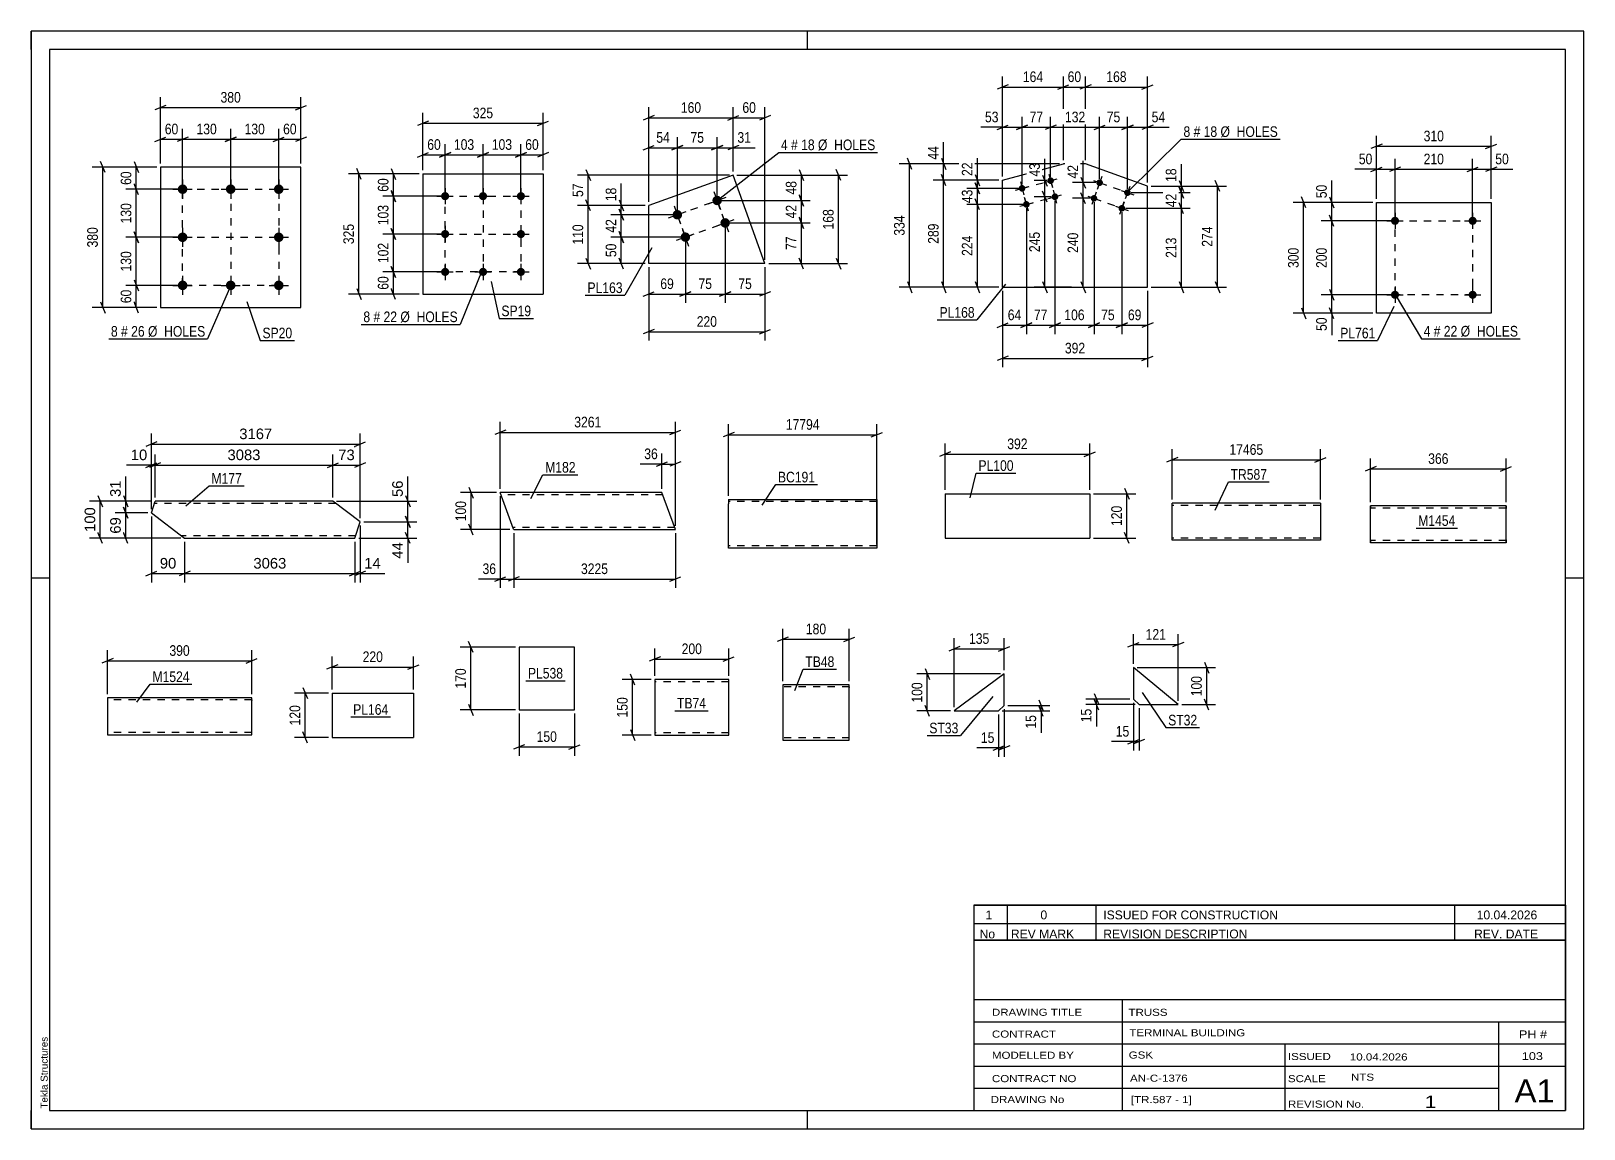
# Paper-space layout 'Layout1' of a CAD drawing. Header units: millimetres. Extents: x 0 to 420, y 0 to 297.
# The model-space entities are those that its viewports show. They can reach past a viewport. Long polylines and large blocks are cut down to what shows.
import ezdxf

# ---------------------------------------------------------------- set-up
doc = ezdxf.new("R2010")
doc.units = ezdxf.units.MM
doc.linetypes.add('DXK_LINE_DOT2', pattern=[3.9198, 1.9599, -1.9599])
doc.layers.add('Viewport layer', color=7, linetype='Continuous', plot=False)
doc.styles.add('Arial', font='ARIAL.TTF', dxfattribs={"height": 0.2})
doc.styles.add('Arial Narrow', font='ARIALN.TTF', dxfattribs={"height": 0.2})

# ---------------------------------------------------------------- blocks, each defined once
blk = doc.blocks.new('Unknown-203762531-1135')
at = {"color": 5, "linetype": 'Continuous'}
for p, q in [((420, 297), (0, 297)), ((0, 297), (0, 0)), ((0, 292), (0, 297)), ((210, 292), (210, 297)), ((420, 0), (420, 297)), ((415, 292), (5, 292)), ((5, 292), (5, 5)), ((415, 5), (415, 292)), ((5, 149), (0, 149)), ((420, 149), (415, 149)), ((0, 0), (0, 5)), ((5, 5), (415, 5)), ((210, 0), (210, 5)), ((0, 0), (420, 0))]:
    blk.add_line(p, q, dxfattribs=at)
at = {"color": 174, "linetype": 'Continuous', "style": 'Arial'}
blk.add_text('Tekla Structures', height=1.9102, rotation=90, dxfattribs=at).set_placement((4.5, 5.5))
blk = doc.blocks.new('Part-203762531-3177 - 3161')
at = {"color": 2, "linetype": 'Continuous'}
for p, q in [((247.2, 171.85), (247.2, 159.85)), ((247.2, 171.85), (286.37, 171.85)), ((286.37, 171.85), (286.37, 159.85)), ((247.2, 159.85), (286.37, 159.85))]:
    blk.add_line(p, q, dxfattribs=at)
blk = doc.blocks.new('Bolt-203762531-2951 - 2917')
at = {"linetype": 'Continuous'}
for points in [[(40.99, 255.51, -1), (40.99, 252.91, -1)], [(53.99, 255.51, -1), (53.99, 252.91, -1)], [(66.99, 255.51, -1), (66.99, 252.91, -1)], [(40.99, 242.51, -1), (40.99, 239.91, -1)], [(66.99, 242.51, -1), (66.99, 239.91, -1)], [(40.99, 229.51, -1), (40.99, 226.91, -1)], [(53.99, 229.51, -1), (53.99, 226.91, -1)], [(66.99, 229.51, -1), (66.99, 226.91, -1)]]:
    blk.add_hatch(color=1, dxfattribs=at).paths.add_polyline_path(points)
at = {"color": 1, "linetype": 'Continuous'}
for p, q in [((40.99, 256.81), (40.99, 251.61)), ((53.99, 256.81), (53.99, 251.61)), ((66.99, 256.81), (66.99, 251.61)), ((38.39, 254.21), (43.59, 254.21)), ((51.39, 254.21), (56.59, 254.21)), ((64.39, 254.21), (69.59, 254.21)), ((40.99, 243.81), (40.99, 238.61)), ((66.99, 243.81), (66.99, 238.61)), ((38.39, 241.21), (43.59, 241.21)), ((64.39, 241.21), (69.59, 241.21)), ((38.39, 228.21), (43.59, 228.21)), ((40.99, 230.81), (40.99, 225.61)), ((51.39, 228.21), (56.59, 228.21)), ((53.99, 230.81), (53.99, 225.61)), ((64.39, 228.21), (69.59, 228.21)), ((66.99, 230.81), (66.99, 225.61))]:
    blk.add_line(p, q, dxfattribs=at)
blk = doc.blocks.new('Part-203762531-2956 - 2917')
at = {"color": 2, "linetype": 'Continuous'}
for p, q in [((34.99, 260.21), (34.99, 222.21)), ((72.99, 260.21), (34.99, 260.21)), ((72.99, 222.21), (72.99, 260.21)), ((34.99, 222.21), (72.99, 222.21))]:
    blk.add_line(p, q, dxfattribs=at)
blk = doc.blocks.new('Part-203762531-1375 - 1346')
at = {"color": 2, "linetype": 'Continuous'}
for p, q in [((188.66, 170.3), (188.66, 169.1)), ((188.66, 170.3), (208.66, 170.3)), ((188.66, 158.3), (188.66, 169.1)), ((208.76, 170.3), (228.76, 170.3)), ((228.76, 170.3), (228.76, 170.21)), ((228.76, 170.21), (228.76, 157.1)), ((188.66, 157.19), (188.66, 158.3)), ((188.66, 157.1), (188.66, 157.19)), ((208.66, 157.1), (188.66, 157.1)), ((228.76, 157.1), (208.76, 157.1))]:
    blk.add_line(p, q, dxfattribs=at)
at = {"color": 7, "linetype": 'DXK_LINE_DOT2'}
for p, q in [((188.66, 170.3), (188.66, 170.21)), ((188.66, 170.21), (188.66, 169.95)), ((208.66, 169.7), (188.66, 169.7)), ((228.76, 169.7), (208.76, 169.7)), ((228.76, 169.95), (228.76, 170.3)), ((188.66, 157.45), (188.66, 158.3)), ((208.66, 157.7), (188.66, 157.7)), ((228.76, 157.7), (208.76, 157.7))]:
    blk.add_line(p, q, dxfattribs=at)
blk = doc.blocks.new('Part-203762531-1890 - 1874')
at = {"color": 2, "linetype": 'Continuous'}
for p, q in [((32.55, 166.69), (33.53, 169.83)), ((61.54, 169.83), (33.53, 169.83)), ((81.64, 169.83), (61.64, 169.83)), ((88.98, 164.23), (81.64, 169.83)), ((32.55, 166.69), (41.54, 159.83)), ((87.61, 159.83), (88.98, 164.23)), ((41.54, 159.83), (61.54, 159.83)), ((61.64, 159.83), (87.61, 159.83))]:
    blk.add_line(p, q, dxfattribs=at)
at = {"color": 7, "linetype": 'DXK_LINE_DOT2'}
for p, q in [((61.54, 169.23), (33.34, 169.23)), ((82.43, 169.23), (61.64, 169.23)), ((61.54, 160.43), (40.75, 160.43)), ((87.8, 160.43), (61.64, 160.43))]:
    blk.add_line(p, q, dxfattribs=at)
blk = doc.blocks.new('Bolt-203762531-3238 - 3204')
at = {"linetype": 'Continuous'}
for points in [[(111.99, 253.44, -1), (111.99, 251.24, -1)], [(122.24, 253.44, -1), (122.24, 251.24, -1)], [(132.49, 253.44, -1), (132.49, 251.24, -1)], [(111.99, 243.19, -1), (111.99, 240.99, -1)], [(132.49, 243.19, -1), (132.49, 240.99, -1)], [(111.99, 232.94, -1), (111.99, 230.74, -1)], [(122.24, 232.94, -1), (122.24, 230.74, -1)], [(132.49, 232.94, -1), (132.49, 230.74, -1)]]:
    blk.add_hatch(color=1, dxfattribs=at).paths.add_polyline_path(points)
at = {"color": 1, "linetype": 'Continuous'}
for p, q in [((109.79, 252.34), (114.19, 252.34)), ((111.99, 254.54), (111.99, 250.14)), ((120.04, 252.34), (124.44, 252.34)), ((122.24, 254.54), (122.24, 250.14)), ((130.29, 252.34), (134.69, 252.34)), ((132.49, 254.54), (132.49, 250.14)), ((111.99, 244.29), (111.99, 239.89)), ((132.49, 244.29), (132.49, 239.89)), ((109.79, 242.09), (114.19, 242.09)), ((130.29, 242.09), (134.69, 242.09)), ((109.79, 231.84), (114.19, 231.84)), ((111.99, 234.04), (111.99, 229.64)), ((120.04, 231.84), (124.44, 231.84)), ((122.24, 234.04), (122.24, 229.64)), ((130.29, 231.84), (134.69, 231.84)), ((132.49, 234.04), (132.49, 229.64))]:
    blk.add_line(p, q, dxfattribs=at)
blk = doc.blocks.new('Part-203762531-3253 - 3204')
at = {"color": 2, "linetype": 'Continuous'}
for p, q in [((105.99, 258.34), (105.99, 225.84)), ((105.99, 258.34), (138.49, 258.34)), ((138.49, 258.34), (138.49, 225.84)), ((105.99, 225.84), (138.49, 225.84))]:
    blk.add_line(p, q, dxfattribs=at)
blk = doc.blocks.new('Part-203762531-3062 - 3057')
at = {"color": 2, "linetype": 'Continuous'}
for p, q in [((188.71, 121.56), (168.71, 121.56)), ((168.71, 121.56), (168.71, 106.65)), ((188.71, 106.56), (188.71, 121.56)), ((168.71, 106.65), (168.71, 106.56)), ((168.71, 106.56), (188.71, 106.56))]:
    blk.add_line(p, q, dxfattribs=at)
at = {"color": 7, "linetype": 'DXK_LINE_DOT2'}
for p, q in [((188.71, 120.96), (168.71, 120.96)), ((168.71, 107.16), (168.71, 107.2)), ((188.71, 107.16), (168.71, 107.16)), ((188.71, 107.16), (188.71, 107.2))]:
    blk.add_line(p, q, dxfattribs=at)
blk = doc.blocks.new('Part-203762531-3826 - 3810')
at = {"color": 2, "linetype": 'Continuous'}
for p, q in [((130.5, 162.23), (126.89, 172.14)), ((150.53, 172.14), (126.89, 172.14)), ((170.63, 172.14), (150.63, 172.14)), ((174.27, 162.14), (170.63, 172.14)), ((130.53, 162.14), (130.5, 162.23)), ((130.53, 162.14), (150.53, 162.14)), ((150.63, 162.14), (174.27, 162.14))]:
    blk.add_line(p, q, dxfattribs=at)
at = {"color": 7, "linetype": 'DXK_LINE_DOT2'}
for p, q in [((150.53, 171.54), (127.11, 171.54)), ((170.85, 171.54), (150.63, 171.54)), ((150.53, 162.74), (130.31, 162.74)), ((174.05, 162.74), (150.63, 162.74))]:
    blk.add_line(p, q, dxfattribs=at)
blk = doc.blocks.new('Part-203762531-3134 - 3120')
at = {"color": 2, "linetype": 'Continuous'}
for p, q in [((81.43, 117.9), (81.43, 105.9)), ((81.43, 117.9), (103.44, 117.9)), ((103.44, 117.9), (103.44, 105.9)), ((81.43, 105.9), (103.44, 105.9))]:
    blk.add_line(p, q, dxfattribs=at)
blk = doc.blocks.new('Part-203762531-3400 - 3393')
at = {"color": 2, "linetype": 'Continuous'}
for p, q in [((221.3, 120.16), (203.3, 120.16)), ((203.3, 120.16), (203.3, 105.25)), ((221.3, 106.36), (221.3, 120.16)), ((203.3, 105.25), (203.3, 105.16)), ((203.3, 105.16), (221.3, 105.16)), ((221.3, 105.16), (221.3, 106.36))]:
    blk.add_line(p, q, dxfattribs=at)
at = {"color": 7, "linetype": 'DXK_LINE_DOT2'}
for p, q in [((221.3, 119.56), (203.3, 119.56)), ((221.3, 119.56), (221.3, 119.52)), ((221.3, 119.52), (221.3, 119.56)), ((221.3, 119.42), (221.3, 119.52)), ((221.3, 119.52), (221.3, 119.42)), ((203.3, 105.76), (203.3, 105.81)), ((221.3, 105.76), (203.3, 105.76)), ((221.3, 105.81), (221.3, 106.13)), ((221.3, 105.76), (221.3, 105.81))]:
    blk.add_line(p, q, dxfattribs=at)
blk = doc.blocks.new('Part-203762531-3376 - 3354')
at = {"color": 2, "linetype": 'Continuous'}
for p, q in [((328.64, 169.24), (308.64, 169.24)), ((308.64, 159.33), (308.64, 169.24)), ((348.74, 169.24), (328.74, 169.24)), ((348.74, 169.24), (348.74, 159.24)), ((308.64, 159.24), (308.64, 159.33)), ((328.64, 159.24), (308.64, 159.24)), ((348.74, 159.24), (328.74, 159.24))]:
    blk.add_line(p, q, dxfattribs=at)
at = {"color": 7, "linetype": 'DXK_LINE_DOT2'}
for p, q in [((328.64, 168.64), (308.64, 168.64)), ((348.74, 168.64), (328.74, 168.64)), ((348.74, 169.15), (348.74, 169.24)), ((308.64, 159.84), (308.64, 159.88)), ((328.64, 159.84), (308.64, 159.84)), ((348.74, 159.84), (328.74, 159.84)), ((348.74, 159.84), (348.74, 159.88))]:
    blk.add_line(p, q, dxfattribs=at)
blk = doc.blocks.new('Part-203762531-3093 - 3089')
at = {"color": 2, "linetype": 'Continuous'}
for p, q in [((131.98, 130.37), (131.98, 113.37)), ((146.98, 130.37), (131.98, 130.37)), ((146.98, 113.37), (146.98, 130.37)), ((131.98, 113.37), (146.98, 113.37))]:
    blk.add_line(p, q, dxfattribs=at)
blk = doc.blocks.new('Part-203762531-2867 - 2851')
at = {"color": 2, "linetype": 'Continuous'}
for p, q in [((298.16, 124.79), (298.16, 116.29)), ((310.25, 114.79), (298.16, 124.79)), ((298.16, 116.29), (299.66, 114.79)), ((299.66, 114.79), (310.25, 114.79))]:
    blk.add_line(p, q, dxfattribs=at)
blk = doc.blocks.new('Part-203762531-2796 - 2780')
at = {"color": 2, "linetype": 'Continuous'}
for p, q in [((263.18, 123.08), (249.69, 113.08)), ((263.18, 114.58), (263.18, 123.08)), ((261.68, 113.08), (263.18, 114.58)), ((249.69, 113.08), (261.68, 113.08))]:
    blk.add_line(p, q, dxfattribs=at)
blk = doc.blocks.new('Part-203762531-2413 - 2387')
at = {"color": 2, "linetype": 'Continuous'}
for p, q in [((262.78, 256.66), (279.2, 261.07)), ((285.18, 261.07), (279.2, 261.07)), ((301.95, 255.06), (285.18, 261.07)), ((262.78, 227.71), (262.78, 256.66)), ((301.95, 227.71), (301.95, 255.06)), ((262.78, 227.71), (301.95, 227.71))]:
    blk.add_line(p, q, dxfattribs=at)
blk = doc.blocks.new('Bolt-203762531-2393 - 2387')
at = {"linetype": 'Continuous'}
for points in [[(289.85, 255.68, -1), (288.16, 256.29, -1)], [(288.33, 251.45, -1), (286.64, 252.05, -1)], [(297.38, 252.98, -1), (295.69, 253.59, -1)], [(295.86, 248.75, -1), (294.17, 249.35, -1)]]:
    blk.add_hatch(color=1, dxfattribs=at).paths.add_polyline_path(points)
at = {"color": 1, "linetype": 'Continuous'}
for p, q in [((287.31, 256.59), (290.7, 255.38)), ((289.61, 257.68), (288.4, 254.29)), ((285.79, 252.36), (289.18, 251.14)), ((288.09, 253.44), (286.88, 250.06)), ((294.84, 253.89), (298.23, 252.68)), ((297.14, 254.98), (295.93, 251.59)), ((293.32, 249.66), (296.71, 248.44)), ((295.62, 250.75), (294.41, 247.36))]:
    blk.add_line(p, q, dxfattribs=at)
blk = doc.blocks.new('Bolt-203762531-2398 - 2387')
at = {"linetype": 'Continuous'}
for points in [[(276.63, 256.76, -1), (274.89, 256.29, -1)], [(268.9, 254.68, -1), (267.16, 254.22, -1)], [(277.8, 252.41, -1), (276.06, 251.95, -1)], [(270.07, 250.34, -1), (268.33, 249.87, -1)]]:
    blk.add_hatch(color=1, dxfattribs=at).paths.add_polyline_path(points)
at = {"color": 1, "linetype": 'Continuous'}
for p, q in [((274.02, 256.06), (277.5, 256.99)), ((275.29, 258.26), (276.23, 254.79)), ((266.3, 253.98), (269.77, 254.92)), ((267.57, 256.19), (268.5, 252.71)), ((275.19, 251.71), (278.67, 252.65)), ((276.46, 253.92), (277.39, 250.44)), ((267.46, 249.64), (270.94, 250.57)), ((268.73, 251.84), (269.67, 248.37))]:
    blk.add_line(p, q, dxfattribs=at)
blk = doc.blocks.new('Part-203762531-2208 - 2130')
at = {"color": 2, "linetype": 'Continuous'}
for p, q in [((189.93, 258.04), (167.06, 249.84)), ((198.5, 234.1), (189.93, 258.04)), ((167.06, 234.1), (167.06, 249.84)), ((198.5, 234.1), (167.06, 234.1))]:
    blk.add_line(p, q, dxfattribs=at)
blk = doc.blocks.new('Bolt-203762531-2193 - 2130')
at = {"linetype": 'Continuous'}
for points in [[(186.77, 251.59, -1), (184.35, 250.73, -1)], [(176.01, 247.74, -1), (173.59, 246.87, -1)], [(188.94, 245.54, -1), (186.52, 244.67, -1)], [(178.18, 241.69, -1), (175.76, 240.82, -1)]]:
    blk.add_hatch(color=1, dxfattribs=at).paths.add_polyline_path(points)
at = {"color": 1, "linetype": 'Continuous'}
for p, q in [((183.14, 250.29), (187.98, 252.03)), ((184.69, 253.58), (186.43, 248.74)), ((172.38, 246.44), (177.22, 248.17)), ((173.94, 249.73), (175.67, 244.88)), ((176.1, 243.67), (177.84, 238.83)), ((185.31, 244.24), (190.15, 245.98)), ((186.86, 247.53), (188.6, 242.69)), ((174.55, 240.39), (179.39, 242.12))]:
    blk.add_line(p, q, dxfattribs=at)
blk = doc.blocks.new('Part-203762531-7969 - 7963')
at = {"color": 2, "linetype": 'Continuous'}
for p, q in [((363.9, 220.65), (363.9, 250.65)), ((363.9, 250.65), (394.9, 250.65)), ((394.9, 250.65), (394.9, 220.65)), ((394.9, 220.65), (363.9, 220.65))]:
    blk.add_line(p, q, dxfattribs=at)
blk = doc.blocks.new('Bolt-203762531-8002 - 7963')
at = {"linetype": 'Continuous'}
for points in [[(370, 225.66, -1), (367.8, 225.66, -1)], [(391, 225.66, -1), (388.8, 225.66, -1)]]:
    blk.add_hatch(color=1, dxfattribs=at).paths.add_polyline_path(points)
at = {"color": 1, "linetype": 'Continuous'}
for p, q in [((368.9, 227.86), (368.9, 223.46)), ((389.9, 227.86), (389.9, 223.46)), ((366.7, 225.66), (371.1, 225.66)), ((387.7, 225.66), (392.1, 225.66))]:
    blk.add_line(p, q, dxfattribs=at)
blk = doc.blocks.new('Bolt-203762531-8007 - 7963')
at = {"linetype": 'Continuous'}
for points in [[(370, 245.66, -1), (367.8, 245.66, -1)], [(391, 245.66, -1), (388.8, 245.66, -1)]]:
    blk.add_hatch(color=1, dxfattribs=at).paths.add_polyline_path(points)
at = {"color": 1, "linetype": 'Continuous'}
for p, q in [((368.9, 247.86), (368.9, 243.46)), ((389.9, 247.86), (389.9, 243.46)), ((366.7, 245.66), (371.1, 245.66)), ((387.7, 245.66), (392.1, 245.66))]:
    blk.add_line(p, q, dxfattribs=at)
blk = doc.blocks.new('Part-203762531-8686 - 8682')
at = {"color": 2, "linetype": 'Continuous'}
for p, q in [((362.31, 168.56), (362.31, 168.56)), ((398.93, 168.56), (362.31, 168.56)), ((362.31, 168.47), (362.31, 168.56)), ((362.31, 168.21), (362.31, 168.47)), ((362.31, 167.82), (362.31, 168.21)), ((398.93, 168.56), (398.93, 168.47)), ((398.93, 168.47), (398.93, 168.21)), ((398.93, 168.21), (398.93, 167.82)), ((362.31, 159.3), (362.31, 167.82)), ((398.93, 159.3), (398.93, 167.82)), ((362.31, 158.91), (362.31, 159.3)), ((362.31, 158.65), (362.31, 158.91)), ((362.31, 158.56), (362.31, 158.65)), ((362.31, 158.56), (362.31, 158.56)), ((398.93, 158.56), (362.31, 158.56)), ((398.93, 159.3), (398.93, 158.91)), ((398.93, 158.91), (398.93, 158.65)), ((398.93, 158.65), (398.93, 158.56))]:
    blk.add_line(p, q, dxfattribs=at)
at = {"color": 7, "linetype": 'DXK_LINE_DOT2'}
for p, q in [((362.31, 168.56), (362.31, 168.47)), ((362.31, 168.47), (362.31, 168.21)), ((362.31, 168.21), (362.31, 167.96)), ((398.93, 168.56), (398.93, 168.56)), ((398.93, 168.47), (398.93, 168.56)), ((398.93, 168.21), (398.93, 168.47)), ((398.93, 167.96), (398.93, 168.21)), ((362.31, 159.21), (362.31, 167.96)), ((362.31, 167.96), (362.31, 167.96)), ((398.93, 167.96), (362.31, 167.96)), ((362.31, 167.92), (362.31, 167.96)), ((362.31, 167.92), (362.31, 167.96)), ((362.31, 159.53), (362.31, 167.92)), ((362.31, 167.82), (362.31, 167.92)), ((362.31, 167.79), (362.31, 167.82)), ((362.31, 167.59), (362.31, 167.79)), ((362.31, 159.34), (362.31, 167.59)), ((398.93, 159.21), (398.93, 167.96)), ((398.93, 167.92), (398.93, 167.96)), ((398.93, 167.92), (398.93, 167.96)), ((398.93, 159.53), (398.93, 167.92)), ((398.93, 167.82), (398.93, 167.92)), ((398.93, 167.79), (398.93, 167.82)), ((398.93, 167.59), (398.93, 167.79)), ((398.93, 159.34), (398.93, 167.59)), ((362.31, 159.34), (362.31, 159.53)), ((362.31, 159.21), (362.31, 159.34)), ((362.31, 159.34), (362.31, 159.21)), ((362.31, 159.16), (362.31, 159.21)), ((362.31, 159.21), (362.31, 159.16)), ((362.31, 159.21), (362.31, 158.91)), ((362.31, 159.16), (362.31, 159.16)), ((398.93, 159.16), (362.31, 159.16)), ((362.31, 158.91), (362.31, 158.65)), ((362.31, 158.65), (362.31, 158.56)), ((398.93, 159.34), (398.93, 159.53)), ((398.93, 159.21), (398.93, 159.34)), ((398.93, 159.34), (398.93, 159.21)), ((398.93, 159.16), (398.93, 159.21)), ((398.93, 159.21), (398.93, 159.16)), ((398.93, 158.91), (398.93, 159.21)), ((398.93, 158.65), (398.93, 158.91)), ((398.93, 158.56), (398.93, 158.65)), ((398.93, 158.56), (398.93, 158.56))]:
    blk.add_line(p, q, dxfattribs=at)
blk = doc.blocks.new('Part-203762531-13446 - 13445')
at = {"color": 2, "linetype": 'Continuous'}
for p, q in [((59.67, 116.64), (20.67, 116.64)), ((20.67, 116.64), (20.67, 106.73)), ((59.67, 107.84), (59.67, 116.64)), ((20.67, 106.73), (20.67, 106.64)), ((20.67, 106.64), (59.67, 106.64)), ((59.67, 106.64), (59.67, 107.84))]:
    blk.add_line(p, q, dxfattribs=at)
at = {"color": 7, "linetype": 'DXK_LINE_DOT2'}
for p, q in [((59.67, 116.04), (20.67, 116.04)), ((59.67, 115.99), (59.67, 116.04)), ((59.67, 116.04), (59.67, 115.99)), ((59.67, 115.9), (59.67, 115.99)), ((59.67, 115.99), (59.67, 115.9)), ((20.67, 107.24), (20.67, 107.28)), ((59.67, 107.24), (20.67, 107.24)), ((59.67, 107.28), (59.67, 107.61)), ((59.67, 107.24), (59.67, 107.28))]:
    blk.add_line(p, q, dxfattribs=at)
blk = doc.blocks.new('Rectangle-203762531-3043 - 2917')
at = {"color": 1, "linetype": 'DXK_LINE_DOT2'}
blk.add_lwpolyline([(40.99, 254.21), (66.99, 254.21), (66.99, 228.21), (40.99, 228.21), (40.99, 254.21)], close=True, dxfattribs=at)
blk = doc.blocks.new('Rectangle-203762531-3340 - 3204')
at = {"color": 1, "linetype": 'DXK_LINE_DOT2'}
blk.add_lwpolyline([(111.99, 252.34), (132.49, 252.34), (132.49, 231.84), (111.99, 231.84), (111.99, 252.34)], close=True, dxfattribs=at)
blk = doc.blocks.new('Line-203762531-2734 - 2387')
at = {"color": 1, "linetype": 'DXK_LINE_DOT2'}
blk.add_line((275.76, 256.53), (276.93, 252.18), dxfattribs=at)
blk = doc.blocks.new('Rectangle-203762531-8116 - 7963')
at = {"color": 1, "linetype": 'DXK_LINE_DOT2'}
blk.add_lwpolyline([(368.9, 245.66), (389.9, 245.66), (389.9, 225.66), (368.9, 225.66), (368.9, 245.66)], close=True, dxfattribs=at)
blk = doc.blocks.new('Line-203762531-3029 - 2917')
at = {"color": 1, "linetype": 'DXK_LINE_DOT2'}
blk.add_line((53.99, 254.21), (53.99, 228.21), dxfattribs=at)
blk = doc.blocks.new('Line-203762531-3326 - 3204')
at = {"color": 1, "linetype": 'DXK_LINE_DOT2'}
blk.add_line((122.29, 252.34), (122.29, 231.84), dxfattribs=at)
blk = doc.blocks.new('Line-203762531-2727 - 2387')
at = {"color": 1, "linetype": 'DXK_LINE_DOT2'}
blk.add_line((268.03, 254.45), (275.76, 256.53), dxfattribs=at)
blk = doc.blocks.new('Line-203762531-2369 - 2130')
at = {"color": 1, "linetype": 'DXK_LINE_DOT2'}
blk.add_line((187.73, 245.11), (185.56, 251.16), dxfattribs=at)
blk = doc.blocks.new('Line-203762531-2376 - 2130')
at = {"color": 1, "linetype": 'DXK_LINE_DOT2'}
blk.add_line((174.8, 247.3), (185.56, 251.16), dxfattribs=at)
blk = doc.blocks.new('Line-203762531-3036 - 2917')
at = {"color": 1, "linetype": 'DXK_LINE_DOT2'}
blk.add_line((40.99, 241.21), (66.99, 241.21), dxfattribs=at)
blk = doc.blocks.new('Line-203762531-3333 - 3204')
at = {"color": 1, "linetype": 'DXK_LINE_DOT2'}
blk.add_line((111.99, 242.04), (132.49, 242.04), dxfattribs=at)
blk = doc.blocks.new('Line-203762531-2720 - 2387')
at = {"color": 1, "linetype": 'DXK_LINE_DOT2'}
blk.add_line((269.2, 250.1), (276.93, 252.18), dxfattribs=at)
blk = doc.blocks.new('Line-203762531-2362 - 2130')
at = {"color": 1, "linetype": 'DXK_LINE_DOT2'}
blk.add_line((176.97, 241.25), (187.73, 245.11), dxfattribs=at)
blk = doc.blocks.new('Line-203762531-2713 - 2387')
at = {"color": 1, "linetype": 'DXK_LINE_DOT2'}
blk.add_line((269.2, 250.1), (268.03, 254.45), dxfattribs=at)
blk = doc.blocks.new('Line-203762531-2354 - 2130')
at = {"color": 1, "linetype": 'DXK_LINE_DOT2'}
blk.add_line((176.97, 241.25), (174.8, 247.3), dxfattribs=at)
blk = doc.blocks.new('Line-203762531-2706 - 2387')
at = {"color": 1, "linetype": 'DXK_LINE_DOT2'}
blk.add_line((289, 255.99), (287.49, 251.75), dxfattribs=at)
blk = doc.blocks.new('Line-203762531-2699 - 2387')
at = {"color": 1, "linetype": 'DXK_LINE_DOT2'}
blk.add_line((287.49, 251.75), (295.02, 249.05), dxfattribs=at)
blk = doc.blocks.new('Line-203762531-2692 - 2387')
at = {"color": 1, "linetype": 'DXK_LINE_DOT2'}
blk.add_line((295.02, 249.05), (296.54, 253.29), dxfattribs=at)
blk = doc.blocks.new('Line-203762531-2685 - 2387')
at = {"color": 1, "linetype": 'DXK_LINE_DOT2'}
blk.add_line((289, 255.99), (296.54, 253.29), dxfattribs=at)
blk = doc.blocks.new('StraightDimension-203762531-3190 - 3161')
at = {"color": 7, "linetype": 'Continuous'}
for p, q in [((247.2, 172.85), (247.2, 185.4)), ((286.37, 172.85), (286.37, 185.4)), ((248.7, 183.15), (245.7, 181.95)), ((247.2, 182.55), (286.37, 182.55)), ((284.87, 181.95), (287.87, 183.15))]:
    blk.add_line(p, q, dxfattribs=at)
at = {"color": 0}
blk.add_wipeout([(270.13, 183.3), (270.13, 187.5), (263.44, 187.5), (263.44, 183.3)], dxfattribs=at)
at = {"color": 3, "style": 'Arial Narrow'}
blk.add_text('392', height=2.863, dxfattribs=at).set_placement((264.04, 183.9))
blk = doc.blocks.new('StraightDimension-203762531-3179 - 3161')
at = {"color": 7, "linetype": 'Continuous'}
for p, q in [((295.77, 173.35), (296.97, 170.35)), ((287.37, 171.85), (298.77, 171.85)), ((296.37, 159.85), (296.37, 171.85)), ((287.37, 159.85), (298.77, 159.85)), ((296.97, 158.35), (295.77, 161.35))]:
    blk.add_line(p, q, dxfattribs=at)
at = {"color": 0}
blk.add_wipeout([(295.62, 169.19), (291.42, 169.19), (291.42, 162.51), (295.62, 162.51)], dxfattribs=at)
at = {"color": 3, "style": 'Arial Narrow'}
blk.add_text('120', height=2.863, rotation=90.0002, dxfattribs=at).set_placement((295.02, 163.11))
blk = doc.blocks.new('StraightDimension-203762531-2958 - 2917')
at = {"color": 7, "linetype": 'Continuous'}
for p, q in [((34.99, 261.21), (34.99, 279.15)), ((72.99, 261.21), (72.99, 279.15)), ((36.49, 276.9), (33.49, 275.7)), ((34.99, 276.3), (72.99, 276.3)), ((71.49, 275.7), (74.49, 276.9))]:
    blk.add_line(p, q, dxfattribs=at)
at = {"color": 0}
blk.add_wipeout([(57.34, 277.05), (57.34, 281.25), (50.65, 281.25), (50.65, 277.05)], dxfattribs=at)
at = {"color": 3, "style": 'Arial Narrow'}
blk.add_text('380', height=2.863, dxfattribs=at).set_placement((51.25, 277.65))
blk = doc.blocks.new('StraightDimension-203762531-2969 - 2917')
at = {"color": 7, "linetype": 'Continuous'}
for p, q in [((53.99, 255.21), (53.99, 270.57)), ((66.99, 255.21), (66.99, 270.57)), ((55.49, 268.32), (52.49, 267.12)), ((53.99, 267.72), (66.99, 267.72)), ((65.49, 267.12), (68.49, 268.32))]:
    blk.add_line(p, q, dxfattribs=at)
at = {"color": 0}
blk.add_wipeout([(63.84, 268.47), (63.84, 272.67), (57.15, 272.67), (57.15, 268.47)], dxfattribs=at)
at = {"color": 3, "style": 'Arial Narrow'}
blk.add_text('130', height=2.863, dxfattribs=at).set_placement((57.75, 269.07))
blk = doc.blocks.new('StraightDimension-203762531-2971 - 2917')
at = {"color": 7, "linetype": 'Continuous'}
for p, q in [((40.99, 255.21), (40.99, 270.57)), ((53.99, 255.21), (53.99, 270.57)), ((42.49, 268.32), (39.49, 267.12)), ((40.99, 267.72), (53.99, 267.72)), ((52.49, 267.12), (55.49, 268.32))]:
    blk.add_line(p, q, dxfattribs=at)
at = {"color": 0}
blk.add_wipeout([(50.84, 268.47), (50.84, 272.67), (44.15, 272.67), (44.15, 268.47)], dxfattribs=at)
at = {"color": 3, "style": 'Arial Narrow'}
blk.add_text('130', height=2.863, dxfattribs=at).set_placement((44.75, 269.07))
blk = doc.blocks.new('StraightDimension-203762531-2973 - 2917')
at = {"color": 7, "linetype": 'Continuous'}
for p, q in [((34.99, 261.21), (34.99, 270.57)), ((40.99, 255.21), (40.99, 270.57)), ((33.49, 267.12), (36.49, 268.32)), ((34.99, 267.72), (40.99, 267.72)), ((42.49, 268.32), (39.49, 267.12))]:
    blk.add_line(p, q, dxfattribs=at)
at = {"color": 0}
blk.add_wipeout([(40.42, 268.47), (40.42, 272.67), (35.57, 272.67), (35.57, 268.47)], dxfattribs=at)
at = {"color": 3, "style": 'Arial Narrow'}
blk.add_text('60', height=2.863, dxfattribs=at).set_placement((36.17, 269.07))
blk = doc.blocks.new('StraightDimension-203762531-2983 - 2917')
at = {"color": 7, "linetype": 'Continuous'}
for p, q in [((66.99, 255.21), (66.99, 270.57)), ((72.99, 261.21), (72.99, 270.57)), ((65.49, 267.12), (68.49, 268.32)), ((66.99, 267.72), (72.99, 267.72)), ((74.49, 268.32), (71.49, 267.12))]:
    blk.add_line(p, q, dxfattribs=at)
at = {"color": 0}
blk.add_wipeout([(72.42, 268.47), (72.42, 272.67), (67.57, 272.67), (67.57, 268.47)], dxfattribs=at)
at = {"color": 3, "style": 'Arial Narrow'}
blk.add_text('60', height=2.863, dxfattribs=at).set_placement((68.17, 269.07))
blk = doc.blocks.new('StraightDimension-203762531-2994 - 2917')
at = {"color": 7, "linetype": 'Continuous'}
for p, q in [((20, 258.71), (18.8, 261.71)), ((33.99, 260.21), (16.55, 260.21)), ((19.4, 222.21), (19.4, 260.21)), ((18.8, 223.71), (20, 220.71)), ((33.99, 222.21), (16.55, 222.21))]:
    blk.add_line(p, q, dxfattribs=at)
at = {"color": 0}
blk.add_wipeout([(18.65, 244.55), (14.45, 244.55), (14.45, 237.86), (18.65, 237.86)], dxfattribs=at)
at = {"color": 3, "style": 'Arial Narrow'}
blk.add_text('380', height=2.863, rotation=90.0002, dxfattribs=at).set_placement((18.05, 238.46))
blk = doc.blocks.new('StraightDimension-203762531-3005 - 2917')
at = {"color": 7, "linetype": 'Continuous'}
for p, q in [((39.99, 241.21), (25.61, 241.21)), ((29.06, 239.71), (27.86, 242.71)), ((28.46, 228.21), (28.46, 241.21)), ((39.99, 228.21), (25.61, 228.21)), ((27.86, 229.71), (29.06, 226.71))]:
    blk.add_line(p, q, dxfattribs=at)
at = {"color": 0}
blk.add_wipeout([(27.71, 238.05), (23.51, 238.05), (23.51, 231.36), (27.71, 231.36)], dxfattribs=at)
at = {"color": 3, "style": 'Arial Narrow'}
blk.add_text('130', height=2.863, rotation=90.0002, dxfattribs=at).set_placement((27.11, 231.96))
blk = doc.blocks.new('StraightDimension-203762531-3007 - 2917')
at = {"color": 7, "linetype": 'Continuous'}
for p, q in [((39.99, 254.21), (25.61, 254.21)), ((29.06, 252.71), (27.86, 255.71)), ((28.46, 241.21), (28.46, 254.21)), ((39.99, 241.21), (25.61, 241.21)), ((27.86, 242.71), (29.06, 239.71))]:
    blk.add_line(p, q, dxfattribs=at)
at = {"color": 0}
blk.add_wipeout([(27.71, 251.05), (23.51, 251.05), (23.51, 244.36), (27.71, 244.36)], dxfattribs=at)
at = {"color": 3, "style": 'Arial Narrow'}
blk.add_text('130', height=2.863, rotation=90.0002, dxfattribs=at).set_placement((27.11, 244.96))
blk = doc.blocks.new('StraightDimension-203762531-3009 - 2917')
at = {"color": 7, "linetype": 'Continuous'}
for p, q in [((39.99, 228.21), (25.61, 228.21)), ((27.86, 229.71), (29.06, 226.71)), ((28.46, 222.21), (28.46, 228.21)), ((29.06, 220.71), (27.86, 223.71)), ((33.99, 222.21), (25.61, 222.21))]:
    blk.add_line(p, q, dxfattribs=at)
at = {"color": 0}
blk.add_wipeout([(27.71, 227.63), (23.51, 227.63), (23.51, 222.78), (27.71, 222.78)], dxfattribs=at)
at = {"color": 3, "style": 'Arial Narrow'}
blk.add_text('60', height=2.863, rotation=90.0002, dxfattribs=at).set_placement((27.11, 223.38))
blk = doc.blocks.new('StraightDimension-203762531-3019 - 2917')
at = {"color": 7, "linetype": 'Continuous'}
for p, q in [((27.86, 261.71), (29.06, 258.71)), ((33.99, 260.21), (25.61, 260.21)), ((28.46, 254.21), (28.46, 260.21)), ((39.99, 254.21), (25.61, 254.21)), ((29.06, 252.71), (27.86, 255.71))]:
    blk.add_line(p, q, dxfattribs=at)
at = {"color": 0}
blk.add_wipeout([(27.71, 259.63), (23.51, 259.63), (23.51, 254.78), (27.71, 254.78)], dxfattribs=at)
at = {"color": 3, "style": 'Arial Narrow'}
blk.add_text('60', height=2.863, rotation=90.0002, dxfattribs=at).set_placement((27.11, 255.38))
blk = doc.blocks.new('StraightDimension-203762531-1453 - 1346')
at = {"color": 7, "linetype": 'Continuous'}
for p, q in [((188.66, 171.3), (188.66, 190.65)), ((228.76, 158.1), (228.76, 190.65)), ((190.16, 188.4), (187.16, 187.2)), ((188.66, 187.8), (228.76, 187.8)), ((227.26, 187.2), (230.26, 188.4))]:
    blk.add_line(p, q, dxfattribs=at)
at = {"color": 0}
blk.add_wipeout([(213.88, 188.55), (213.88, 192.75), (203.54, 192.75), (203.54, 188.55)], dxfattribs=at)
at = {"color": 3, "style": 'Arial Narrow'}
blk.add_text('17794', height=2.863, dxfattribs=at).set_placement((204.14, 189.15))
blk = doc.blocks.new('StraightDimension-203762531-13877 - 1874')
at = {"color": 7, "linetype": 'Continuous'}
for p, q in [((89.98, 164.23), (104.3, 164.23)), ((101.3, 165.73), (102.5, 162.73)), ((101.9, 159.83), (101.9, 164.23)), ((88.61, 159.83), (104.3, 159.83)), ((102.5, 158.33), (101.3, 161.33))]:
    blk.add_line(p, q, dxfattribs=at)
at = {"color": 0}
blk.add_wipeout([(101.15, 159.31), (96.95, 159.31), (96.95, 153.66), (101.15, 153.66)], dxfattribs=at)
at = {"color": 7, "linetype": 'Continuous'}
blk.add_line((101.9, 159.83), (101.9, 153.13), dxfattribs=at)
blk.add_line((101.9, 159.83), (101.9, 153.13), dxfattribs=at)
at = {"color": 3, "style": 'Arial'}
blk.add_text('44', height=2.865, rotation=90.0002, dxfattribs=at).set_placement((100.55, 154.26))
blk = doc.blocks.new('StraightDimension-203762531-13668 - 1874')
at = {"color": 7, "linetype": 'Continuous'}
for p, q in [((32.55, 167.69), (32.55, 182.42)), ((33.53, 170.83), (33.53, 182.42)), ((31.05, 178.97), (34.05, 180.17)), ((35.03, 180.17), (32.03, 178.97)), ((32.55, 179.57), (33.53, 179.57))]:
    blk.add_line(p, q, dxfattribs=at)
at = {"color": 0}
blk.add_wipeout([(32.02, 180.32), (32.02, 184.52), (26.37, 184.52), (26.37, 180.32)], dxfattribs=at)
at = {"color": 7, "linetype": 'Continuous'}
blk.add_line((32.55, 179.57), (25.85, 179.57), dxfattribs=at)
blk.add_line((32.55, 179.57), (25.85, 179.57), dxfattribs=at)
at = {"color": 3, "style": 'Arial'}
blk.add_text('10', height=2.865, dxfattribs=at).set_placement((26.97, 180.92))
blk = doc.blocks.new('StraightDimension-203762531-13732 - 1874')
at = {"color": 7, "linetype": 'Continuous'}
for p, q in [((41.54, 158.83), (41.54, 147.85)), ((87.61, 158.83), (87.61, 147.85)), ((43.04, 150.85), (40.04, 149.65)), ((41.54, 150.25), (87.61, 150.25)), ((86.11, 149.65), (89.11, 150.85))]:
    blk.add_line(p, q, dxfattribs=at)
at = {"color": 0}
blk.add_wipeout([(69.62, 151), (69.62, 155.2), (59.53, 155.2), (59.53, 151)], dxfattribs=at)
at = {"color": 3, "style": 'Arial'}
blk.add_text('3063', height=2.865, dxfattribs=at).set_placement((60.13, 151.6))
blk = doc.blocks.new('StraightDimension-203762531-13666 - 1874')
at = {"color": 7, "linetype": 'Continuous'}
for p, q in [((81.64, 170.83), (81.64, 182.42)), ((88.98, 165.23), (88.98, 182.42)), ((80.14, 178.97), (83.14, 180.17)), ((81.64, 179.57), (88.98, 179.57)), ((90.48, 180.17), (87.48, 178.97))]:
    blk.add_line(p, q, dxfattribs=at)
at = {"color": 0}
blk.add_wipeout([(88.14, 180.32), (88.14, 184.52), (82.49, 184.52), (82.49, 180.32)], dxfattribs=at)
at = {"color": 3, "style": 'Arial'}
blk.add_text('73', height=2.865, dxfattribs=at).set_placement((83.09, 180.92))
blk = doc.blocks.new('StraightDimension-203762531-13650 - 1874')
at = {"color": 7, "linetype": 'Continuous'}
for p, q in [((34.05, 185.85), (31.05, 184.65)), ((32.55, 167.69), (32.55, 188.1)), ((32.55, 185.25), (88.98, 185.25)), ((87.48, 184.65), (90.48, 185.85)), ((88.98, 165.23), (88.98, 188.1))]:
    blk.add_line(p, q, dxfattribs=at)
at = {"color": 0}
blk.add_wipeout([(65.81, 186), (65.81, 190.2), (55.72, 190.2), (55.72, 186)], dxfattribs=at)
at = {"color": 3, "style": 'Arial'}
blk.add_text('3167', height=2.865, dxfattribs=at).set_placement((56.32, 186.6))
blk = doc.blocks.new('StraightDimension-203762531-13795 - 1874')
at = {"color": 7, "linetype": 'Continuous'}
for p, q in [((32.53, 169.83), (15.85, 169.83)), ((18.1, 171.33), (19.3, 168.33)), ((18.7, 159.83), (18.7, 169.83)), ((40.54, 159.83), (15.85, 159.83)), ((19.3, 158.33), (18.1, 161.33))]:
    blk.add_line(p, q, dxfattribs=at)
at = {"color": 0}
blk.add_wipeout([(17.95, 168.77), (13.75, 168.77), (13.75, 160.9), (17.95, 160.9)], dxfattribs=at)
at = {"color": 3, "style": 'Arial'}
blk.add_text('100', height=2.865, rotation=90.0002, dxfattribs=at).set_placement((17.35, 161.5))
blk = doc.blocks.new('StraightDimension-203762531-13667 - 1874')
at = {"color": 7, "linetype": 'Continuous'}
for p, q in [((33.53, 170.83), (33.53, 182.42)), ((81.64, 170.83), (81.64, 182.42)), ((35.03, 180.17), (32.03, 178.97)), ((33.53, 179.57), (81.64, 179.57)), ((80.14, 178.97), (83.14, 180.17))]:
    blk.add_line(p, q, dxfattribs=at)
at = {"color": 0}
blk.add_wipeout([(62.63, 180.32), (62.63, 184.52), (52.54, 184.52), (52.54, 180.32)], dxfattribs=at)
at = {"color": 3, "style": 'Arial'}
blk.add_text('3083', height=2.865, dxfattribs=at).set_placement((53.14, 180.92))
blk = doc.blocks.new('StraightDimension-203762531-13731 - 1874')
at = {"color": 7, "linetype": 'Continuous'}
for p, q in [((88.98, 163.23), (88.98, 147.85)), ((87.61, 158.83), (87.61, 147.85)), ((86.11, 149.65), (89.11, 150.85)), ((90.48, 150.85), (87.48, 149.65)), ((87.61, 150.25), (88.98, 150.25))]:
    blk.add_line(p, q, dxfattribs=at)
at = {"color": 0}
blk.add_wipeout([(95.16, 151), (95.16, 155.2), (89.51, 155.2), (89.51, 151)], dxfattribs=at)
at = {"color": 7, "linetype": 'Continuous'}
blk.add_line((88.98, 150.25), (95.68, 150.25), dxfattribs=at)
blk.add_line((88.98, 150.25), (95.68, 150.25), dxfattribs=at)
at = {"color": 3, "style": 'Arial'}
blk.add_text('14', height=2.865, dxfattribs=at).set_placement((90.11, 151.6))
blk = doc.blocks.new('StraightDimension-203762531-13733 - 1874')
at = {"color": 7, "linetype": 'Continuous'}
for p, q in [((32.55, 165.69), (32.55, 147.85)), ((41.54, 158.83), (41.54, 147.85)), ((31.05, 149.65), (34.05, 150.85)), ((32.55, 150.25), (41.54, 150.25)), ((43.04, 150.85), (40.04, 149.65))]:
    blk.add_line(p, q, dxfattribs=at)
at = {"color": 0}
blk.add_wipeout([(39.87, 151), (39.87, 155.2), (34.22, 155.2), (34.22, 151)], dxfattribs=at)
at = {"color": 3, "style": 'Arial'}
blk.add_text('90', height=2.865, dxfattribs=at).set_placement((34.82, 151.6))
blk = doc.blocks.new('StraightDimension-203762531-13827 - 1874')
at = {"color": 7, "linetype": 'Continuous'}
for p, q in [((32.53, 169.83), (22.76, 169.83)), ((25.01, 171.33), (26.21, 168.33)), ((26.21, 165.19), (25.01, 168.19)), ((25.61, 166.69), (25.61, 169.83)), ((31.55, 166.69), (22.76, 166.69))]:
    blk.add_line(p, q, dxfattribs=at)
at = {"color": 0}
blk.add_wipeout([(24.86, 176), (20.66, 176), (20.66, 170.36), (24.86, 170.36)], dxfattribs=at)
at = {"color": 7, "linetype": 'Continuous'}
blk.add_line((25.61, 169.83), (25.61, 176.53), dxfattribs=at)
blk.add_line((25.61, 169.83), (25.61, 176.53), dxfattribs=at)
at = {"color": 3, "style": 'Arial'}
blk.add_text('31', height=2.865, rotation=90.0002, dxfattribs=at).set_placement((24.26, 170.96))
blk = doc.blocks.new('StraightDimension-203762531-13828 - 1874')
at = {"color": 7, "linetype": 'Continuous'}
for p, q in [((25.01, 168.19), (26.21, 165.19)), ((31.55, 166.69), (22.76, 166.69)), ((25.61, 159.83), (25.61, 166.69)), ((40.54, 159.83), (22.76, 159.83)), ((26.21, 158.33), (25.01, 161.33))]:
    blk.add_line(p, q, dxfattribs=at)
at = {"color": 0}
blk.add_wipeout([(24.86, 166.08), (20.66, 166.08), (20.66, 160.43), (24.86, 160.43)], dxfattribs=at)
at = {"color": 3, "style": 'Arial'}
blk.add_text('69', height=2.865, rotation=90.0002, dxfattribs=at).set_placement((24.26, 161.03))
blk = doc.blocks.new('StraightDimension-203762531-13876 - 1874')
at = {"color": 7, "linetype": 'Continuous'}
for p, q in [((82.64, 169.83), (104.3, 169.83)), ((101.3, 171.33), (102.5, 168.33)), ((101.9, 164.23), (101.9, 169.83)), ((89.98, 164.23), (104.3, 164.23)), ((102.5, 162.73), (101.3, 165.73))]:
    blk.add_line(p, q, dxfattribs=at)
at = {"color": 0}
blk.add_wipeout([(101.15, 176), (96.95, 176), (96.95, 170.36), (101.15, 170.36)], dxfattribs=at)
at = {"color": 7, "linetype": 'Continuous'}
blk.add_line((101.9, 169.83), (101.9, 176.53), dxfattribs=at)
blk.add_line((101.9, 169.83), (101.9, 176.53), dxfattribs=at)
at = {"color": 3, "style": 'Arial'}
blk.add_text('56', height=2.865, rotation=90.0002, dxfattribs=at).set_placement((100.55, 170.96))
blk = doc.blocks.new('StraightDimension-203762531-3255 - 3204')
at = {"color": 7, "linetype": 'Continuous'}
for p, q in [((104.99, 258.34), (85.82, 258.34)), ((89.27, 256.84), (88.07, 259.84)), ((88.67, 225.84), (88.67, 258.34)), ((88.07, 227.34), (89.27, 224.34)), ((104.99, 225.84), (85.82, 225.84))]:
    blk.add_line(p, q, dxfattribs=at)
at = {"color": 0}
blk.add_wipeout([(87.92, 245.44), (83.72, 245.44), (83.72, 238.75), (87.92, 238.75)], dxfattribs=at)
at = {"color": 3, "style": 'Arial Narrow'}
blk.add_text('325', height=2.863, rotation=90.0002, dxfattribs=at).set_placement((87.32, 239.35))
blk = doc.blocks.new('StraightDimension-203762531-3266 - 3204')
at = {"color": 7, "linetype": 'Continuous'}
for p, q in [((104.99, 258.34), (95.16, 258.34)), ((97.41, 259.84), (98.61, 256.84)), ((98.01, 252.34), (98.01, 258.34)), ((110.99, 252.34), (95.16, 252.34)), ((98.61, 250.84), (97.41, 253.84))]:
    blk.add_line(p, q, dxfattribs=at)
at = {"color": 0}
blk.add_wipeout([(97.26, 257.77), (93.06, 257.77), (93.06, 252.92), (97.26, 252.92)], dxfattribs=at)
at = {"color": 3, "style": 'Arial Narrow'}
blk.add_text('60', height=2.863, rotation=90.0002, dxfattribs=at).set_placement((96.66, 253.52))
blk = doc.blocks.new('StraightDimension-203762531-3276 - 3204')
at = {"color": 7, "linetype": 'Continuous'}
for p, q in [((110.99, 231.84), (95.16, 231.84)), ((97.41, 233.34), (98.61, 230.34)), ((98.01, 225.84), (98.01, 231.84)), ((98.61, 224.34), (97.41, 227.34)), ((104.99, 225.84), (95.16, 225.84))]:
    blk.add_line(p, q, dxfattribs=at)
at = {"color": 0}
blk.add_wipeout([(97.26, 231.27), (93.06, 231.27), (93.06, 226.42), (97.26, 226.42)], dxfattribs=at)
at = {"color": 3, "style": 'Arial Narrow'}
blk.add_text('60', height=2.863, rotation=90.0002, dxfattribs=at).set_placement((96.66, 227.02))
blk = doc.blocks.new('StraightDimension-203762531-3286 - 3204')
at = {"color": 7, "linetype": 'Continuous'}
for p, q in [((110.99, 252.34), (95.16, 252.34)), ((97.41, 253.84), (98.61, 250.84)), ((98.01, 242.09), (98.01, 252.34)), ((110.99, 242.09), (95.16, 242.09)), ((98.61, 240.59), (97.41, 243.59))]:
    blk.add_line(p, q, dxfattribs=at)
at = {"color": 0}
blk.add_wipeout([(97.26, 250.56), (93.06, 250.56), (93.06, 243.88), (97.26, 243.88)], dxfattribs=at)
at = {"color": 3, "style": 'Arial Narrow'}
blk.add_text('103', height=2.863, rotation=90.0002, dxfattribs=at).set_placement((96.66, 244.48))
blk = doc.blocks.new('StraightDimension-203762531-3288 - 3204')
at = {"color": 7, "linetype": 'Continuous'}
for p, q in [((110.99, 242.09), (95.16, 242.09)), ((97.41, 243.59), (98.61, 240.59)), ((98.01, 231.84), (98.01, 242.09)), ((110.99, 231.84), (95.16, 231.84)), ((98.61, 230.34), (97.41, 233.34))]:
    blk.add_line(p, q, dxfattribs=at)
at = {"color": 0}
blk.add_wipeout([(97.26, 240.31), (93.06, 240.31), (93.06, 233.63), (97.26, 233.63)], dxfattribs=at)
at = {"color": 3, "style": 'Arial Narrow'}
blk.add_text('102', height=2.863, rotation=90.0002, dxfattribs=at).set_placement((96.66, 234.23))
blk = doc.blocks.new('StraightDimension-203762531-3291 - 3204')
at = {"color": 7, "linetype": 'Continuous'}
for p, q in [((111.99, 253.34), (111.99, 266.37)), ((122.24, 253.34), (122.24, 266.37)), ((110.49, 262.92), (113.49, 264.12)), ((111.99, 263.52), (122.24, 263.52)), ((123.74, 264.12), (120.74, 262.92))]:
    blk.add_line(p, q, dxfattribs=at)
at = {"color": 0}
blk.add_wipeout([(120.45, 264.27), (120.45, 268.47), (113.77, 268.47), (113.77, 264.27)], dxfattribs=at)
at = {"color": 3, "style": 'Arial Narrow'}
blk.add_text('103', height=2.863, dxfattribs=at).set_placement((114.37, 264.87))
blk = doc.blocks.new('StraightDimension-203762531-3293 - 3204')
at = {"color": 7, "linetype": 'Continuous'}
for p, q in [((122.24, 253.34), (122.24, 266.37)), ((132.49, 253.34), (132.49, 266.37)), ((120.74, 262.92), (123.74, 264.12)), ((122.24, 263.52), (132.49, 263.52)), ((133.99, 264.12), (130.99, 262.92))]:
    blk.add_line(p, q, dxfattribs=at)
at = {"color": 0}
blk.add_wipeout([(130.7, 264.27), (130.7, 268.47), (124.02, 268.47), (124.02, 264.27)], dxfattribs=at)
at = {"color": 3, "style": 'Arial Narrow'}
blk.add_text('103', height=2.863, dxfattribs=at).set_placement((124.62, 264.87))
blk = doc.blocks.new('StraightDimension-203762531-3295 - 3204')
at = {"color": 7, "linetype": 'Continuous'}
for p, q in [((105.99, 259.34), (105.99, 266.37)), ((111.99, 253.34), (111.99, 266.37)), ((104.49, 262.92), (107.49, 264.12)), ((105.99, 263.52), (111.99, 263.52)), ((113.49, 264.12), (110.49, 262.92))]:
    blk.add_line(p, q, dxfattribs=at)
at = {"color": 0}
blk.add_wipeout([(111.41, 264.27), (111.41, 268.47), (106.56, 268.47), (106.56, 264.27)], dxfattribs=at)
at = {"color": 3, "style": 'Arial Narrow'}
blk.add_text('60', height=2.863, dxfattribs=at).set_placement((107.16, 264.87))
blk = doc.blocks.new('StraightDimension-203762531-3305 - 3204')
at = {"color": 7, "linetype": 'Continuous'}
for p, q in [((132.49, 253.34), (132.49, 266.37)), ((138.49, 259.34), (138.49, 266.37)), ((130.99, 262.92), (133.99, 264.12)), ((132.49, 263.52), (138.49, 263.52)), ((139.99, 264.12), (136.99, 262.92))]:
    blk.add_line(p, q, dxfattribs=at)
at = {"color": 0}
blk.add_wipeout([(137.91, 264.27), (137.91, 268.47), (133.06, 268.47), (133.06, 264.27)], dxfattribs=at)
at = {"color": 3, "style": 'Arial Narrow'}
blk.add_text('60', height=2.863, dxfattribs=at).set_placement((133.66, 264.87))
blk = doc.blocks.new('StraightDimension-203762531-3316 - 3204')
at = {"color": 7, "linetype": 'Continuous'}
for p, q in [((105.99, 259.34), (105.99, 274.91)), ((138.49, 259.34), (138.49, 274.91)), ((107.49, 272.66), (104.49, 271.46)), ((105.99, 272.06), (138.49, 272.06)), ((136.99, 271.46), (139.99, 272.66))]:
    blk.add_line(p, q, dxfattribs=at)
at = {"color": 0}
blk.add_wipeout([(125.58, 272.81), (125.58, 277.01), (118.89, 277.01), (118.89, 272.81)], dxfattribs=at)
at = {"color": 3, "style": 'Arial Narrow'}
blk.add_text('325', height=2.863, dxfattribs=at).set_placement((119.49, 273.41))
blk = doc.blocks.new('StraightDimension-203762531-3064 - 3057')
at = {"color": 7, "linetype": 'Continuous'}
for p, q in [((163.29, 120.06), (162.09, 123.06)), ((167.71, 121.56), (159.84, 121.56)), ((162.69, 106.56), (162.69, 121.56)), ((167.71, 106.56), (159.84, 106.56)), ((162.09, 108.06), (163.29, 105.06))]:
    blk.add_line(p, q, dxfattribs=at)
at = {"color": 0}
blk.add_wipeout([(161.94, 117.4), (157.74, 117.4), (157.74, 110.71), (161.94, 110.71)], dxfattribs=at)
at = {"color": 3, "style": 'Arial Narrow'}
blk.add_text('150', height=2.863, rotation=90.0002, dxfattribs=at).set_placement((161.34, 111.31))
blk = doc.blocks.new('StraightDimension-203762531-3075 - 3057')
at = {"color": 7, "linetype": 'Continuous'}
for p, q in [((170.21, 127.71), (167.21, 126.51)), ((168.71, 122.56), (168.71, 129.96)), ((168.71, 127.11), (188.71, 127.11)), ((187.21, 126.51), (190.21, 127.71)), ((188.71, 122.56), (188.71, 129.96))]:
    blk.add_line(p, q, dxfattribs=at)
at = {"color": 0}
blk.add_wipeout([(182.05, 127.86), (182.05, 132.06), (175.37, 132.06), (175.37, 127.86)], dxfattribs=at)
at = {"color": 3, "style": 'Arial Narrow'}
blk.add_text('200', height=2.863, dxfattribs=at).set_placement((175.97, 128.46))
blk = doc.blocks.new('StraightDimension-203762531-3889 - 3810')
at = {"color": 7, "linetype": 'Continuous'}
for p, q in [((128.39, 189.04), (125.39, 187.84)), ((126.89, 173.14), (126.89, 191.29)), ((172.77, 187.84), (175.77, 189.04)), ((174.27, 163.14), (174.27, 191.29)), ((126.89, 188.44), (174.27, 188.44))]:
    blk.add_line(p, q, dxfattribs=at)
at = {"color": 0}
blk.add_wipeout([(154.84, 189.19), (154.84, 193.39), (146.32, 193.39), (146.32, 189.19)], dxfattribs=at)
at = {"color": 3, "style": 'Arial Narrow'}
blk.add_text('3261', height=2.863, dxfattribs=at).set_placement((146.92, 189.79))
blk = doc.blocks.new('StraightDimension-203762531-3854 - 3810')
at = {"color": 7, "linetype": 'Continuous'}
for p, q in [((126.89, 171.14), (126.89, 146.36)), ((130.53, 161.14), (130.53, 146.36)), ((125.39, 148.16), (128.39, 149.36)), ((126.89, 148.76), (130.53, 148.76)), ((132.03, 149.36), (129.03, 148.16))]:
    blk.add_line(p, q, dxfattribs=at)
at = {"color": 0}
blk.add_wipeout([(126.36, 149.51), (126.36, 153.71), (121.51, 153.71), (121.51, 149.51)], dxfattribs=at)
at = {"color": 7, "linetype": 'Continuous'}
blk.add_line((126.89, 148.76), (120.98, 148.76), dxfattribs=at)
blk.add_line((126.89, 148.76), (120.98, 148.76), dxfattribs=at)
at = {"color": 3, "style": 'Arial Narrow'}
blk.add_text('36', height=2.863, dxfattribs=at).set_placement((122.11, 150.11))
blk = doc.blocks.new('StraightDimension-203762531-3829 - 3810')
at = {"color": 7, "linetype": 'Continuous'}
for p, q in [((118.4, 173.64), (119.6, 170.64)), ((125.89, 172.14), (116.15, 172.14)), ((119, 162.14), (119, 172.14)), ((129.53, 162.14), (116.15, 162.14)), ((119.6, 160.64), (118.4, 163.64))]:
    blk.add_line(p, q, dxfattribs=at)
at = {"color": 0}
blk.add_wipeout([(118.25, 170.48), (114.05, 170.48), (114.05, 163.8), (118.25, 163.8)], dxfattribs=at)
at = {"color": 3, "style": 'Arial Narrow'}
blk.add_text('100', height=2.863, rotation=90.0002, dxfattribs=at).set_placement((117.65, 164.4))
blk = doc.blocks.new('StraightDimension-203762531-3871 - 3810')
at = {"color": 7, "linetype": 'Continuous'}
for p, q in [((130.53, 161.14), (130.53, 146.36)), ((174.27, 161.14), (174.27, 146.36)), ((132.03, 149.36), (129.03, 148.16)), ((130.53, 148.76), (174.27, 148.76)), ((172.77, 148.16), (175.77, 149.36))]:
    blk.add_line(p, q, dxfattribs=at)
at = {"color": 0}
blk.add_wipeout([(156.66, 149.51), (156.66, 153.71), (148.14, 153.71), (148.14, 149.51)], dxfattribs=at)
at = {"color": 3, "style": 'Arial Narrow'}
blk.add_text('3225', height=2.863, dxfattribs=at).set_placement((148.74, 150.11))
blk = doc.blocks.new('StraightDimension-203762531-3900 - 3810')
at = {"color": 7, "linetype": 'Continuous'}
for p, q in [((170.63, 173.14), (170.63, 182.7)), ((174.27, 163.14), (174.27, 182.7)), ((169.13, 179.25), (172.13, 180.45)), ((170.63, 179.85), (174.27, 179.85)), ((175.77, 180.45), (172.77, 179.25))]:
    blk.add_line(p, q, dxfattribs=at)
at = {"color": 0}
blk.add_wipeout([(170.1, 180.6), (170.1, 184.8), (165.25, 184.8), (165.25, 180.6)], dxfattribs=at)
at = {"color": 7, "linetype": 'Continuous'}
blk.add_line((170.63, 179.85), (164.72, 179.85), dxfattribs=at)
blk.add_line((170.63, 179.85), (164.72, 179.85), dxfattribs=at)
at = {"color": 3, "style": 'Arial Narrow'}
blk.add_text('36', height=2.863, dxfattribs=at).set_placement((165.85, 181.2))
blk = doc.blocks.new('StraightDimension-203762531-3136 - 3120')
at = {"color": 7, "linetype": 'Continuous'}
for p, q in [((81.43, 118.9), (81.43, 127.81)), ((103.44, 118.9), (103.44, 127.81)), ((82.93, 125.56), (79.93, 124.36)), ((81.43, 124.96), (103.44, 124.96)), ((101.94, 124.36), (104.94, 125.56))]:
    blk.add_line(p, q, dxfattribs=at)
at = {"color": 0}
blk.add_wipeout([(95.78, 125.71), (95.78, 129.91), (89.09, 129.91), (89.09, 125.71)], dxfattribs=at)
at = {"color": 3, "style": 'Arial Narrow'}
blk.add_text('220', height=2.863, dxfattribs=at).set_placement((89.69, 126.31))
blk = doc.blocks.new('StraightDimension-203762531-3147 - 3120')
at = {"color": 7, "linetype": 'Continuous'}
for p, q in [((80.43, 117.9), (71.29, 117.9)), ((73.54, 119.4), (74.74, 116.4)), ((74.14, 105.9), (74.14, 117.9)), ((80.43, 105.9), (71.29, 105.9)), ((74.74, 104.4), (73.54, 107.4))]:
    blk.add_line(p, q, dxfattribs=at)
at = {"color": 0}
blk.add_wipeout([(73.39, 115.25), (69.19, 115.25), (69.19, 108.56), (73.39, 108.56)], dxfattribs=at)
at = {"color": 3, "style": 'Arial Narrow'}
blk.add_text('120', height=2.863, rotation=90.0002, dxfattribs=at).set_placement((72.79, 109.16))
blk = doc.blocks.new('StraightDimension-203762531-3402 - 3393')
at = {"color": 7, "linetype": 'Continuous'}
for p, q in [((203.3, 121.16), (203.3, 135.33)), ((221.3, 121.16), (221.3, 135.33)), ((204.8, 133.08), (201.8, 131.88)), ((203.3, 132.48), (221.3, 132.48)), ((219.8, 131.88), (222.8, 133.08))]:
    blk.add_line(p, q, dxfattribs=at)
at = {"color": 0}
blk.add_wipeout([(215.65, 133.23), (215.65, 137.43), (208.96, 137.43), (208.96, 133.23)], dxfattribs=at)
at = {"color": 3, "style": 'Arial Narrow'}
blk.add_text('180', height=2.863, dxfattribs=at).set_placement((209.56, 133.83))
blk = doc.blocks.new('StraightDimension-203762531-3379 - 3354')
at = {"color": 7, "linetype": 'Continuous'}
for p, q in [((310.14, 181.62), (307.14, 180.42)), ((308.64, 170.24), (308.64, 183.87)), ((308.64, 181.02), (348.74, 181.02)), ((347.24, 180.42), (350.24, 181.62)), ((348.74, 170.24), (348.74, 183.87))]:
    blk.add_line(p, q, dxfattribs=at)
at = {"color": 0}
blk.add_wipeout([(333.86, 181.77), (333.86, 185.97), (323.52, 185.97), (323.52, 181.77)], dxfattribs=at)
at = {"color": 3, "style": 'Arial Narrow'}
blk.add_text('17465', height=2.863, dxfattribs=at).set_placement((324.12, 182.37))
blk = doc.blocks.new('StraightDimension-203762531-3106 - 3089')
at = {"color": 7, "linetype": 'Continuous'}
for p, q in [((130.98, 130.37), (116.1, 130.37)), ((119.55, 128.87), (118.35, 131.87)), ((118.95, 113.37), (118.95, 130.37)), ((118.35, 114.87), (119.55, 111.87)), ((130.98, 113.37), (116.1, 113.37))]:
    blk.add_line(p, q, dxfattribs=at)
at = {"color": 0}
blk.add_wipeout([(118.2, 125.21), (114, 125.21), (114, 118.53), (118.2, 118.53)], dxfattribs=at)
at = {"color": 3, "style": 'Arial Narrow'}
blk.add_text('170', height=2.863, rotation=90.0002, dxfattribs=at).set_placement((117.6, 119.13))
blk = doc.blocks.new('StraightDimension-203762531-3095 - 3089')
at = {"color": 7, "linetype": 'Continuous'}
for p, q in [((131.98, 112.37), (131.98, 100.95)), ((146.98, 112.37), (146.98, 100.95)), ((133.48, 103.95), (130.48, 102.75)), ((131.98, 103.35), (146.98, 103.35)), ((145.48, 102.75), (148.48, 103.95))]:
    blk.add_line(p, q, dxfattribs=at)
at = {"color": 0}
blk.add_wipeout([(142.82, 104.1), (142.82, 108.3), (136.14, 108.3), (136.14, 104.1)], dxfattribs=at)
at = {"color": 3, "style": 'Arial Narrow'}
blk.add_text('150', height=2.863, dxfattribs=at).set_placement((136.74, 104.7))
blk = doc.blocks.new('StraightDimension-203762531-2869 - 2851')
at = {"color": 7, "linetype": 'Continuous'}
for p, q in [((296.66, 130.41), (299.66, 131.61)), ((298.16, 125.79), (298.16, 133.86)), ((298.16, 131.01), (310.25, 131.01)), ((311.75, 131.61), (308.75, 130.41)), ((310.25, 115.79), (310.25, 133.86))]:
    blk.add_line(p, q, dxfattribs=at)
at = {"color": 0}
blk.add_wipeout([(307.55, 131.76), (307.55, 135.96), (300.86, 135.96), (300.86, 131.76)], dxfattribs=at)
at = {"color": 3, "style": 'Arial Narrow'}
blk.add_text('121', height=2.863, dxfattribs=at).set_placement((301.46, 132.36))
blk = doc.blocks.new('StraightDimension-203762531-2879 - 2851')
at = {"color": 7, "linetype": 'Continuous'}
for p, q in [((298.16, 115.29), (298.16, 102.39)), ((299.66, 113.79), (299.66, 102.39)), ((296.66, 104.19), (299.66, 105.39)), ((301.16, 105.39), (298.16, 104.19)), ((298.16, 104.79), (299.66, 104.79))]:
    blk.add_line(p, q, dxfattribs=at)
at = {"color": 0}
blk.add_wipeout([(297.64, 105.54), (297.64, 109.74), (292.78, 109.74), (292.78, 105.54)], dxfattribs=at)
at = {"color": 7, "linetype": 'Continuous'}
blk.add_line((298.16, 104.79), (292.26, 104.79), dxfattribs=at)
blk.add_line((298.16, 104.79), (292.26, 104.79), dxfattribs=at)
at = {"color": 3, "style": 'Arial Narrow'}
blk.add_text('15', height=2.863, dxfattribs=at).set_placement((293.38, 106.14))
blk = doc.blocks.new('StraightDimension-203762531-2891 - 2851')
at = {"color": 7, "linetype": 'Continuous'}
for p, q in [((287.56, 117.79), (288.76, 114.79)), ((297.16, 116.29), (285.31, 116.29)), ((298.66, 114.79), (285.31, 114.79)), ((288.76, 113.29), (287.56, 116.29)), ((288.16, 114.79), (288.16, 116.29))]:
    blk.add_line(p, q, dxfattribs=at)
at = {"color": 0}
blk.add_wipeout([(287.41, 114.27), (283.21, 114.27), (283.21, 109.41), (287.41, 109.41)], dxfattribs=at)
at = {"color": 7, "linetype": 'Continuous'}
blk.add_line((288.16, 114.79), (288.16, 108.89), dxfattribs=at)
blk.add_line((288.16, 114.79), (288.16, 108.89), dxfattribs=at)
at = {"color": 3, "style": 'Arial Narrow'}
blk.add_text('15', height=2.863, rotation=90.0002, dxfattribs=at).set_placement((286.81, 110.01))
blk = doc.blocks.new('StraightDimension-203762531-2902 - 2851')
at = {"color": 7, "linetype": 'Continuous'}
for p, q in [((317.38, 126.29), (318.58, 123.29)), ((299.16, 124.79), (320.38, 124.79)), ((317.98, 114.79), (317.98, 124.79)), ((311.25, 114.79), (320.38, 114.79)), ((318.58, 113.29), (317.38, 116.29))]:
    blk.add_line(p, q, dxfattribs=at)
at = {"color": 0}
blk.add_wipeout([(317.23, 123.14), (313.03, 123.14), (313.03, 116.45), (317.23, 116.45)], dxfattribs=at)
at = {"color": 3, "style": 'Arial Narrow'}
blk.add_text('100', height=2.863, rotation=90.0002, dxfattribs=at).set_placement((316.63, 117.05))
blk = doc.blocks.new('StraightDimension-203762531-2837 - 2780')
at = {"color": 7, "linetype": 'Continuous'}
for p, q in [((264.18, 114.58), (275.58, 114.58)), ((272.58, 116.08), (273.78, 113.08)), ((273.78, 111.58), (272.58, 114.58)), ((273.18, 113.08), (273.18, 114.58)), ((262.68, 113.08), (275.58, 113.08))]:
    blk.add_line(p, q, dxfattribs=at)
at = {"color": 0}
blk.add_wipeout([(272.43, 112.56), (268.23, 112.56), (268.23, 107.7), (272.43, 107.7)], dxfattribs=at)
at = {"color": 7, "linetype": 'Continuous'}
blk.add_line((273.18, 113.08), (273.18, 107.17), dxfattribs=at)
blk.add_line((273.18, 113.08), (273.18, 107.17), dxfattribs=at)
at = {"color": 3, "style": 'Arial Narrow'}
blk.add_text('15', height=2.863, rotation=90.0002, dxfattribs=at).set_placement((271.83, 108.3))
blk = doc.blocks.new('StraightDimension-203762531-2798 - 2780')
at = {"color": 7, "linetype": 'Continuous'}
for p, q in [((262.18, 123.08), (239.55, 123.08)), ((241.8, 124.58), (243, 121.58)), ((242.4, 113.08), (242.4, 123.08)), ((243, 111.58), (241.8, 114.58)), ((248.69, 113.08), (239.55, 113.08))]:
    blk.add_line(p, q, dxfattribs=at)
at = {"color": 0}
blk.add_wipeout([(241.65, 121.42), (237.45, 121.42), (237.45, 114.74), (241.65, 114.74)], dxfattribs=at)
at = {"color": 3, "style": 'Arial Narrow'}
blk.add_text('100', height=2.863, rotation=90.0002, dxfattribs=at).set_placement((241.05, 115.34))
blk = doc.blocks.new('StraightDimension-203762531-2810 - 2780')
at = {"color": 7, "linetype": 'Continuous'}
for p, q in [((251.19, 130.48), (248.19, 129.28)), ((249.69, 114.08), (249.69, 132.73)), ((261.68, 129.28), (264.68, 130.48)), ((263.18, 124.08), (263.18, 132.73)), ((249.69, 129.88), (263.18, 129.88))]:
    blk.add_line(p, q, dxfattribs=at)
at = {"color": 0}
blk.add_wipeout([(259.78, 130.63), (259.78, 134.83), (253.09, 134.83), (253.09, 130.63)], dxfattribs=at)
at = {"color": 3, "style": 'Arial Narrow'}
blk.add_text('135', height=2.863, dxfattribs=at).set_placement((253.69, 131.23))
blk = doc.blocks.new('StraightDimension-203762531-2822 - 2780')
at = {"color": 7, "linetype": 'Continuous'}
for p, q in [((263.18, 113.58), (263.18, 100.68)), ((261.68, 112.08), (261.68, 100.68)), ((260.18, 102.48), (263.18, 103.68)), ((264.68, 103.68), (261.68, 102.48)), ((261.68, 103.08), (263.18, 103.08))]:
    blk.add_line(p, q, dxfattribs=at)
at = {"color": 0}
blk.add_wipeout([(261.16, 103.83), (261.16, 108.03), (256.3, 108.03), (256.3, 103.83)], dxfattribs=at)
at = {"color": 7, "linetype": 'Continuous'}
blk.add_line((261.68, 103.08), (255.78, 103.08), dxfattribs=at)
blk.add_line((261.68, 103.08), (255.78, 103.08), dxfattribs=at)
at = {"color": 3, "style": 'Arial Narrow'}
blk.add_text('15', height=2.863, dxfattribs=at).set_placement((256.9, 104.43))
blk = doc.blocks.new('StraightDimension-203762531-2652 - 2387')
at = {"color": 7, "linetype": 'Continuous'}
for p, q in [((310.51, 256.56), (311.71, 253.56)), ((297.54, 253.29), (313.51, 253.29)), ((302.95, 255.06), (313.51, 255.06)), ((311.71, 251.79), (310.51, 254.79)), ((311.11, 253.29), (311.11, 255.06))]:
    blk.add_line(p, q, dxfattribs=at)
at = {"color": 0}
blk.add_wipeout([(310.36, 260.45), (306.16, 260.45), (306.16, 255.59), (310.36, 255.59)], dxfattribs=at)
at = {"color": 7, "linetype": 'Continuous'}
blk.add_line((311.11, 255.06), (311.11, 260.97), dxfattribs=at)
blk.add_line((311.11, 255.06), (311.11, 260.97), dxfattribs=at)
at = {"color": 3, "style": 'Arial Narrow'}
blk.add_text('18', height=2.863, rotation=90.0002, dxfattribs=at).set_placement((309.76, 256.19))
blk = doc.blocks.new('StraightDimension-203762531-2588 - 2387')
at = {"color": 7, "linetype": 'Continuous'}
for p, q in [((268.03, 255.45), (268.03, 273.83)), ((275.76, 257.53), (275.76, 273.83)), ((266.53, 270.38), (269.53, 271.58)), ((268.03, 270.98), (275.76, 270.98)), ((277.26, 271.58), (274.26, 270.38))]:
    blk.add_line(p, q, dxfattribs=at)
at = {"color": 0}
blk.add_wipeout([(274.32, 271.73), (274.32, 275.93), (269.47, 275.93), (269.47, 271.73)], dxfattribs=at)
at = {"color": 3, "style": 'Arial Narrow'}
blk.add_text('77', height=2.863, dxfattribs=at).set_placement((270.07, 272.33))
blk = doc.blocks.new('StraightDimension-203762531-2541 - 2387')
at = {"color": 7, "linetype": 'Continuous'}
for p, q in [((264.28, 282.46), (261.28, 281.26)), ((262.78, 257.66), (262.78, 284.71)), ((262.78, 281.86), (279.2, 281.86)), ((277.7, 281.26), (280.7, 282.46)), ((279.2, 262.07), (279.2, 284.71))]:
    blk.add_line(p, q, dxfattribs=at)
at = {"color": 0}
blk.add_wipeout([(274.33, 282.61), (274.33, 286.81), (267.65, 286.81), (267.65, 282.61)], dxfattribs=at)
at = {"color": 3, "style": 'Arial Narrow'}
blk.add_text('164', height=2.863, dxfattribs=at).set_placement((268.25, 283.21))
blk = doc.blocks.new('StraightDimension-203762531-2578 - 2387')
at = {"color": 7, "linetype": 'Continuous'}
for p, q in [((262.78, 257.66), (262.78, 273.83)), ((268.03, 255.45), (268.03, 273.83)), ((261.28, 270.38), (264.28, 271.58)), ((262.78, 270.98), (268.03, 270.98)), ((269.53, 271.58), (266.53, 270.38))]:
    blk.add_line(p, q, dxfattribs=at)
at = {"color": 0}
blk.add_wipeout([(262.25, 271.73), (262.25, 275.93), (257.4, 275.93), (257.4, 271.73)], dxfattribs=at)
at = {"color": 7, "linetype": 'Continuous'}
blk.add_line((262.78, 270.98), (256.87, 270.98), dxfattribs=at)
blk.add_line((262.78, 270.98), (256.87, 270.98), dxfattribs=at)
at = {"color": 3, "style": 'Arial Narrow'}
blk.add_text('53', height=2.863, dxfattribs=at).set_placement((258, 272.33))
blk = doc.blocks.new('StraightDimension-203762531-2519 - 2387')
at = {"color": 7, "linetype": 'Continuous'}
for p, q in [((277.7, 281.26), (280.7, 282.46)), ((279.2, 262.07), (279.2, 284.71)), ((279.2, 281.86), (285.18, 281.86)), ((286.68, 282.46), (283.68, 281.26)), ((285.18, 262.07), (285.18, 284.71))]:
    blk.add_line(p, q, dxfattribs=at)
at = {"color": 0}
blk.add_wipeout([(284.62, 282.61), (284.62, 286.81), (279.76, 286.81), (279.76, 282.61)], dxfattribs=at)
at = {"color": 3, "style": 'Arial Narrow'}
blk.add_text('60', height=2.863, dxfattribs=at).set_placement((280.36, 283.21))
blk = doc.blocks.new('StraightDimension-203762531-2504 - 2387')
at = {"color": 7, "linetype": 'Continuous'}
for p, q in [((287.49, 250.75), (287.49, 215.04)), ((295.02, 248.05), (295.02, 215.04)), ((285.99, 216.84), (288.99, 218.04)), ((287.49, 217.44), (295.02, 217.44)), ((296.52, 218.04), (293.52, 216.84))]:
    blk.add_line(p, q, dxfattribs=at)
at = {"color": 0}
blk.add_wipeout([(293.68, 218.19), (293.68, 222.39), (288.82, 222.39), (288.82, 218.19)], dxfattribs=at)
at = {"color": 3, "style": 'Arial Narrow'}
blk.add_text('75', height=2.863, dxfattribs=at).set_placement((289.42, 218.79))
blk = doc.blocks.new('StraightDimension-203762531-2531 - 2387')
at = {"color": 7, "linetype": 'Continuous'}
for p, q in [((286.68, 282.46), (283.68, 281.26)), ((285.18, 262.07), (285.18, 284.71)), ((285.18, 281.86), (301.95, 281.86)), ((300.45, 281.26), (303.45, 282.46)), ((301.95, 256.06), (301.95, 284.71))]:
    blk.add_line(p, q, dxfattribs=at)
at = {"color": 0}
blk.add_wipeout([(296.91, 282.61), (296.91, 286.81), (290.22, 286.81), (290.22, 282.61)], dxfattribs=at)
at = {"color": 3, "style": 'Arial Narrow'}
blk.add_text('168', height=2.863, dxfattribs=at).set_placement((290.82, 283.21))
blk = doc.blocks.new('StraightDimension-203762531-2496 - 2387')
at = {"color": 7, "linetype": 'Continuous'}
for p, q in [((269.2, 249.1), (269.2, 215.04)), ((276.93, 251.18), (276.93, 215.04)), ((267.7, 216.84), (270.7, 218.04)), ((269.2, 217.44), (276.93, 217.44)), ((278.43, 218.04), (275.43, 216.84))]:
    blk.add_line(p, q, dxfattribs=at)
at = {"color": 0}
blk.add_wipeout([(275.49, 218.19), (275.49, 222.39), (270.64, 222.39), (270.64, 218.19)], dxfattribs=at)
at = {"color": 3, "style": 'Arial Narrow'}
blk.add_text('77', height=2.863, dxfattribs=at).set_placement((271.24, 218.79))
blk = doc.blocks.new('StraightDimension-203762531-2415 - 2387')
at = {"color": 7, "linetype": 'Continuous'}
for p, q in [((321.48, 253.56), (320.28, 256.56)), ((302.95, 255.06), (323.28, 255.06)), ((320.88, 227.71), (320.88, 255.06)), ((302.95, 227.71), (323.28, 227.71)), ((320.28, 229.21), (321.48, 226.21))]:
    blk.add_line(p, q, dxfattribs=at)
at = {"color": 0}
blk.add_wipeout([(320.13, 244.73), (315.93, 244.73), (315.93, 238.05), (320.13, 238.05)], dxfattribs=at)
at = {"color": 3, "style": 'Arial Narrow'}
blk.add_text('274', height=2.863, rotation=90.0002, dxfattribs=at).set_placement((319.53, 238.65))
blk = doc.blocks.new('StraightDimension-203762531-2422 - 2387')
at = {"color": 7, "linetype": 'Continuous'}
for p, q in [((285.15, 250.25), (283.95, 253.25)), ((286.49, 251.75), (281.7, 251.75)), ((284.55, 227.71), (284.55, 251.75)), ((283.37, 227.71), (286.95, 227.71)), ((283.95, 229.21), (285.15, 226.21))]:
    blk.add_line(p, q, dxfattribs=at)
at = {"color": 0}
blk.add_wipeout([(283.8, 243.07), (279.6, 243.07), (279.6, 236.39), (283.8, 236.39)], dxfattribs=at)
at = {"color": 3, "style": 'Arial Narrow'}
blk.add_text('240', height=2.863, rotation=90.0002, dxfattribs=at).set_placement((283.2, 236.99))
blk = doc.blocks.new('StraightDimension-203762531-2438 - 2387')
at = {"color": 7, "linetype": 'Continuous'}
for p, q in [((283.95, 257.49), (285.15, 254.49)), ((288, 255.99), (281.7, 255.99)), ((285.15, 250.25), (283.95, 253.25)), ((284.55, 251.75), (284.55, 255.99)), ((286.49, 251.75), (281.7, 251.75))]:
    blk.add_line(p, q, dxfattribs=at)
at = {"color": 0}
blk.add_wipeout([(283.8, 261.37), (279.6, 261.37), (279.6, 256.51), (283.8, 256.51)], dxfattribs=at)
at = {"color": 7, "linetype": 'Continuous'}
blk.add_line((284.55, 255.99), (284.55, 261.89), dxfattribs=at)
blk.add_line((284.55, 255.99), (284.55, 261.89), dxfattribs=at)
at = {"color": 3, "style": 'Arial Narrow'}
blk.add_text('42', height=2.863, rotation=90.0002, dxfattribs=at).set_placement((283.2, 257.11))
blk = doc.blocks.new('StraightDimension-203762531-2452 - 2387')
at = {"color": 7, "linetype": 'Continuous'}
for p, q in [((274.76, 256.53), (271.34, 256.53)), ((273.59, 258.03), (274.79, 255.03)), ((274.19, 252.18), (274.19, 256.53)), ((275.93, 252.18), (271.34, 252.18)), ((274.79, 250.68), (273.59, 253.68))]:
    blk.add_line(p, q, dxfattribs=at)
at = {"color": 0}
blk.add_wipeout([(273.44, 261.91), (269.24, 261.91), (269.24, 257.05), (273.44, 257.05)], dxfattribs=at)
at = {"color": 7, "linetype": 'Continuous'}
blk.add_line((274.19, 256.53), (274.19, 262.43), dxfattribs=at)
blk.add_line((274.19, 256.53), (274.19, 262.43), dxfattribs=at)
at = {"color": 3, "style": 'Arial Narrow'}
blk.add_text('43', height=2.863, rotation=90.0002, dxfattribs=at).set_placement((272.84, 257.65))
blk = doc.blocks.new('StraightDimension-203762531-2465 - 2387')
at = {"color": 7, "linetype": 'Continuous'}
for p, q in [((275.93, 252.18), (271.34, 252.18)), ((274.79, 250.68), (273.59, 253.68)), ((274.19, 227.71), (274.19, 252.18)), ((281.37, 227.71), (271.34, 227.71)), ((273.59, 229.21), (274.79, 226.21))]:
    blk.add_line(p, q, dxfattribs=at)
at = {"color": 0}
blk.add_wipeout([(273.44, 243.29), (269.24, 243.29), (269.24, 236.6), (273.44, 236.6)], dxfattribs=at)
at = {"color": 3, "style": 'Arial Narrow'}
blk.add_text('245', height=2.863, rotation=90.0002, dxfattribs=at).set_placement((272.84, 237.2))
blk = doc.blocks.new('StraightDimension-203762531-2482 - 2387')
at = {"color": 7, "linetype": 'Continuous'}
for p, q in [((269.2, 249.1), (269.2, 215.04)), ((262.78, 226.71), (262.78, 215.04)), ((261.28, 216.84), (264.28, 218.04)), ((262.78, 217.44), (269.2, 217.44)), ((270.7, 218.04), (267.7, 216.84))]:
    blk.add_line(p, q, dxfattribs=at)
at = {"color": 0}
blk.add_wipeout([(268.42, 218.19), (268.42, 222.39), (263.56, 222.39), (263.56, 218.19)], dxfattribs=at)
at = {"color": 3, "style": 'Arial Narrow'}
blk.add_text('64', height=2.863, dxfattribs=at).set_placement((264.16, 218.79))
blk = doc.blocks.new('StraightDimension-203762531-2552 - 2387')
at = {"color": 7, "linetype": 'Continuous'}
for p, q in [((278.2, 261.07), (234.76, 261.07)), ((238.21, 259.57), (237.01, 262.57)), ((237.61, 227.71), (237.61, 261.07)), ((261.78, 227.71), (234.76, 227.71)), ((237.01, 229.21), (238.21, 226.21))]:
    blk.add_line(p, q, dxfattribs=at)
at = {"color": 0}
blk.add_wipeout([(236.86, 247.74), (232.66, 247.74), (232.66, 241.05), (236.86, 241.05)], dxfattribs=at)
at = {"color": 3, "style": 'Arial Narrow'}
blk.add_text('334', height=2.863, rotation=90.0002, dxfattribs=at).set_placement((236.26, 241.65))
blk = doc.blocks.new('StraightDimension-203762531-2488 - 2387')
at = {"color": 7, "linetype": 'Continuous'}
for p, q in [((276.93, 251.18), (276.93, 215.04)), ((287.49, 250.75), (287.49, 215.04)), ((275.43, 216.84), (278.43, 218.04)), ((276.93, 217.44), (287.49, 217.44)), ((288.99, 218.04), (285.99, 216.84))]:
    blk.add_line(p, q, dxfattribs=at)
at = {"color": 0}
blk.add_wipeout([(285.55, 218.19), (285.55, 222.39), (278.86, 222.39), (278.86, 218.19)], dxfattribs=at)
at = {"color": 3, "style": 'Arial Narrow'}
blk.add_text('106', height=2.863, dxfattribs=at).set_placement((279.46, 218.79))
blk = doc.blocks.new('StraightDimension-203762531-2512 - 2387')
at = {"color": 7, "linetype": 'Continuous'}
for p, q in [((295.02, 248.05), (295.02, 215.04)), ((301.95, 226.71), (301.95, 215.04)), ((293.52, 216.84), (296.52, 218.04)), ((295.02, 217.44), (301.95, 217.44)), ((303.45, 218.04), (300.45, 216.84))]:
    blk.add_line(p, q, dxfattribs=at)
at = {"color": 0}
blk.add_wipeout([(300.91, 218.19), (300.91, 222.39), (296.06, 222.39), (296.06, 218.19)], dxfattribs=at)
at = {"color": 3, "style": 'Arial Narrow'}
blk.add_text('69', height=2.863, dxfattribs=at).set_placement((296.66, 218.79))
blk = doc.blocks.new('StraightDimension-203762531-2618 - 2387')
at = {"color": 7, "linetype": 'Continuous'}
for p, q in [((296.54, 254.29), (296.54, 273.83)), ((301.95, 256.06), (301.95, 273.83)), ((295.04, 270.38), (298.04, 271.58)), ((296.54, 270.98), (301.95, 270.98)), ((303.45, 271.58), (300.45, 270.38))]:
    blk.add_line(p, q, dxfattribs=at)
at = {"color": 0}
blk.add_wipeout([(307.33, 271.73), (307.33, 275.93), (302.48, 275.93), (302.48, 271.73)], dxfattribs=at)
at = {"color": 7, "linetype": 'Continuous'}
blk.add_line((301.95, 270.98), (307.86, 270.98), dxfattribs=at)
blk.add_line((301.95, 270.98), (307.86, 270.98), dxfattribs=at)
at = {"color": 3, "style": 'Arial Narrow'}
blk.add_text('54', height=2.863, dxfattribs=at).set_placement((303.08, 272.33))
blk = doc.blocks.new('StraightDimension-203762531-2559 - 2387')
at = {"color": 7, "linetype": 'Continuous'}
for p, q in [((261.78, 256.66), (243.96, 256.66)), ((247.41, 255.16), (246.21, 258.16)), ((246.81, 227.71), (246.81, 256.66)), ((261.78, 227.71), (243.96, 227.71)), ((246.21, 229.21), (247.41, 226.21))]:
    blk.add_line(p, q, dxfattribs=at)
at = {"color": 0}
blk.add_wipeout([(246.06, 245.53), (241.86, 245.53), (241.86, 238.85), (246.06, 238.85)], dxfattribs=at)
at = {"color": 3, "style": 'Arial Narrow'}
blk.add_text('289', height=2.863, rotation=90.0002, dxfattribs=at).set_placement((245.46, 239.45))
blk = doc.blocks.new('StraightDimension-203762531-2567 - 2387')
at = {"color": 7, "linetype": 'Continuous'}
for p, q in [((278.2, 261.07), (243.96, 261.07)), ((246.21, 262.57), (247.41, 259.57)), ((246.81, 256.66), (246.81, 261.07)), ((261.78, 256.66), (243.96, 256.66)), ((247.41, 255.16), (246.21, 258.16))]:
    blk.add_line(p, q, dxfattribs=at)
at = {"color": 0}
blk.add_wipeout([(246.06, 266.46), (241.86, 266.46), (241.86, 261.6), (246.06, 261.6)], dxfattribs=at)
at = {"color": 7, "linetype": 'Continuous'}
blk.add_line((246.81, 261.07), (246.81, 266.98), dxfattribs=at)
blk.add_line((246.81, 261.07), (246.81, 266.98), dxfattribs=at)
at = {"color": 3, "style": 'Arial Narrow'}
blk.add_text('44', height=2.863, rotation=90.0002, dxfattribs=at).set_placement((245.46, 262.2))
blk = doc.blocks.new('StraightDimension-203762531-2662 - 2387')
at = {"color": 7, "linetype": 'Continuous'}
for p, q in [((297.54, 253.29), (313.51, 253.29)), ((310.51, 254.79), (311.71, 251.79)), ((311.11, 249.05), (311.11, 253.29)), ((296.02, 249.05), (313.51, 249.05)), ((311.71, 247.55), (310.51, 250.55))]:
    blk.add_line(p, q, dxfattribs=at)
at = {"color": 0}
blk.add_wipeout([(310.36, 253.6), (306.16, 253.6), (306.16, 248.74), (310.36, 248.74)], dxfattribs=at)
at = {"color": 3, "style": 'Arial Narrow'}
blk.add_text('42', height=2.863, rotation=90.0002, dxfattribs=at).set_placement((309.76, 249.34))
blk = doc.blocks.new('StraightDimension-203762531-2598 - 2387')
at = {"color": 7, "linetype": 'Continuous'}
for p, q in [((275.76, 257.53), (275.76, 273.83)), ((289, 256.99), (289, 273.83)), ((277.26, 271.58), (274.26, 270.38)), ((275.76, 270.98), (289, 270.98)), ((287.5, 270.38), (290.5, 271.58))]:
    blk.add_line(p, q, dxfattribs=at)
at = {"color": 0}
blk.add_wipeout([(285.72, 271.73), (285.72, 275.93), (279.04, 275.93), (279.04, 271.73)], dxfattribs=at)
at = {"color": 3, "style": 'Arial Narrow'}
blk.add_text('132', height=2.863, dxfattribs=at).set_placement((279.64, 272.33))
blk = doc.blocks.new('StraightDimension-203762531-2672 - 2387')
at = {"color": 7, "linetype": 'Continuous'}
for p, q in [((296.02, 249.05), (313.51, 249.05)), ((311.71, 247.55), (310.51, 250.55)), ((311.11, 227.71), (311.11, 249.05)), ((302.95, 227.71), (313.51, 227.71)), ((310.51, 229.21), (311.71, 226.21))]:
    blk.add_line(p, q, dxfattribs=at)
at = {"color": 0}
blk.add_wipeout([(310.36, 241.72), (306.16, 241.72), (306.16, 235.04), (310.36, 235.04)], dxfattribs=at)
at = {"color": 3, "style": 'Arial Narrow'}
blk.add_text('213', height=2.863, rotation=90.0002, dxfattribs=at).set_placement((309.76, 235.64))
blk = doc.blocks.new('StraightDimension-203762531-2608 - 2387')
at = {"color": 7, "linetype": 'Continuous'}
for p, q in [((289, 256.99), (289, 273.83)), ((296.54, 254.29), (296.54, 273.83)), ((287.5, 270.38), (290.5, 271.58)), ((289, 270.98), (296.54, 270.98)), ((298.04, 271.58), (295.04, 270.38))]:
    blk.add_line(p, q, dxfattribs=at)
at = {"color": 0}
blk.add_wipeout([(295.2, 271.73), (295.2, 275.93), (290.34, 275.93), (290.34, 271.73)], dxfattribs=at)
at = {"color": 3, "style": 'Arial Narrow'}
blk.add_text('75', height=2.863, dxfattribs=at).set_placement((290.94, 272.33))
blk = doc.blocks.new('StraightDimension-203762531-2629 - 2387')
at = {"color": 7, "linetype": 'Continuous'}
for p, q in [((267.03, 254.45), (253.11, 254.45)), ((255.36, 255.95), (256.56, 252.95)), ((255.96, 250.1), (255.96, 254.45)), ((268.2, 250.1), (253.11, 250.1)), ((256.56, 248.6), (255.36, 251.6))]:
    blk.add_line(p, q, dxfattribs=at)
at = {"color": 0}
blk.add_wipeout([(255.21, 254.71), (251.01, 254.71), (251.01, 249.85), (255.21, 249.85)], dxfattribs=at)
at = {"color": 3, "style": 'Arial Narrow'}
blk.add_text('43', height=2.863, rotation=90.0002, dxfattribs=at).set_placement((254.61, 250.45))
blk = doc.blocks.new('StraightDimension-203762531-2637 - 2387')
at = {"color": 7, "linetype": 'Continuous'}
for p, q in [((261.78, 256.66), (253.11, 256.66)), ((255.36, 258.16), (256.56, 255.16)), ((255.96, 254.45), (255.96, 256.66)), ((267.03, 254.45), (253.11, 254.45)), ((256.56, 252.95), (255.36, 255.95))]:
    blk.add_line(p, q, dxfattribs=at)
at = {"color": 0}
blk.add_wipeout([(255.21, 262.04), (251.01, 262.04), (251.01, 257.19), (255.21, 257.19)], dxfattribs=at)
at = {"color": 7, "linetype": 'Continuous'}
blk.add_line((255.96, 256.66), (255.96, 262.57), dxfattribs=at)
blk.add_line((255.96, 256.66), (255.96, 262.57), dxfattribs=at)
at = {"color": 3, "style": 'Arial Narrow'}
blk.add_text('22', height=2.863, rotation=90.0002, dxfattribs=at).set_placement((254.61, 257.79))
blk = doc.blocks.new('StraightDimension-203762531-2645 - 2387')
at = {"color": 7, "linetype": 'Continuous'}
for p, q in [((268.2, 250.1), (253.11, 250.1)), ((256.56, 248.6), (255.36, 251.6)), ((255.96, 227.71), (255.96, 250.1)), ((261.78, 227.71), (253.11, 227.71)), ((255.36, 229.21), (256.56, 226.21))]:
    blk.add_line(p, q, dxfattribs=at)
at = {"color": 0}
blk.add_wipeout([(255.21, 242.25), (251.01, 242.25), (251.01, 235.57), (255.21, 235.57)], dxfattribs=at)
at = {"color": 3, "style": 'Arial Narrow'}
blk.add_text('224', height=2.863, rotation=90.0002, dxfattribs=at).set_placement((254.61, 236.17))
blk = doc.blocks.new('StraightDimension-203762531-2681 - 2387')
at = {"color": 7, "linetype": 'Continuous'}
for p, q in [((262.78, 226.71), (262.78, 206.05)), ((301.95, 226.71), (301.95, 206.05)), ((264.28, 209.05), (261.28, 207.85)), ((262.78, 208.45), (301.95, 208.45)), ((300.45, 207.85), (303.45, 209.05))]:
    blk.add_line(p, q, dxfattribs=at)
at = {"color": 0}
blk.add_wipeout([(285.71, 209.2), (285.71, 213.4), (279.02, 213.4), (279.02, 209.2)], dxfattribs=at)
at = {"color": 3, "style": 'Arial Narrow'}
blk.add_text('392', height=2.863, dxfattribs=at).set_placement((279.62, 209.8))
blk = doc.blocks.new('StraightDimension-203762531-2241 - 2130')
at = {"color": 7, "linetype": 'Continuous'}
for p, q in [((176.97, 240.25), (176.97, 223.46)), ((167.06, 233.1), (167.06, 223.46)), ((165.56, 225.26), (168.56, 226.46)), ((167.06, 225.86), (176.97, 225.86)), ((178.47, 226.46), (175.47, 225.26))]:
    blk.add_line(p, q, dxfattribs=at)
at = {"color": 0}
blk.add_wipeout([(174.45, 226.61), (174.45, 230.81), (169.59, 230.81), (169.59, 226.61)], dxfattribs=at)
at = {"color": 3, "style": 'Arial Narrow'}
blk.add_text('69', height=2.863, dxfattribs=at).set_placement((170.19, 227.21))
blk = doc.blocks.new('StraightDimension-203762531-2263 - 2130')
at = {"color": 7, "linetype": 'Continuous'}
for p, q in [((190.93, 258.04), (220.79, 258.04)), ((218.99, 256.54), (217.79, 259.54)), ((218.39, 234.1), (218.39, 258.04)), ((217.79, 235.6), (218.99, 232.6)), ((199.5, 234.1), (220.79, 234.1))]:
    blk.add_line(p, q, dxfattribs=at)
at = {"color": 0}
blk.add_wipeout([(217.64, 249.41), (213.44, 249.41), (213.44, 242.73), (217.64, 242.73)], dxfattribs=at)
at = {"color": 3, "style": 'Arial Narrow'}
blk.add_text('168', height=2.863, rotation=90.0002, dxfattribs=at).set_placement((217.04, 243.33))
blk = doc.blocks.new('StraightDimension-203762531-2210 - 2130')
at = {"color": 7, "linetype": 'Continuous'}
for p, q in [((165.56, 264.84), (168.56, 266.04)), ((167.06, 250.84), (167.06, 268.29)), ((167.06, 265.44), (174.8, 265.44)), ((176.3, 266.04), (173.3, 264.84)), ((174.8, 248.3), (174.8, 268.29))]:
    blk.add_line(p, q, dxfattribs=at)
at = {"color": 0}
blk.add_wipeout([(173.36, 266.19), (173.36, 270.39), (168.51, 270.39), (168.51, 266.19)], dxfattribs=at)
at = {"color": 3, "style": 'Arial Narrow'}
blk.add_text('54', height=2.863, dxfattribs=at).set_placement((169.11, 266.79))
blk = doc.blocks.new('StraightDimension-203762531-2220 - 2130')
at = {"color": 7, "linetype": 'Continuous'}
for p, q in [((173.3, 264.84), (176.3, 266.04)), ((174.8, 248.3), (174.8, 268.29)), ((174.8, 265.44), (185.56, 265.44)), ((187.06, 266.04), (184.06, 264.84)), ((185.56, 252.16), (185.56, 268.29))]:
    blk.add_line(p, q, dxfattribs=at)
at = {"color": 0}
blk.add_wipeout([(182.61, 266.19), (182.61, 270.39), (177.75, 270.39), (177.75, 266.19)], dxfattribs=at)
at = {"color": 3, "style": 'Arial Narrow'}
blk.add_text('75', height=2.863, dxfattribs=at).set_placement((178.35, 266.79))
blk = doc.blocks.new('StraightDimension-203762531-2230 - 2130')
at = {"color": 7, "linetype": 'Continuous'}
for p, q in [((184.06, 264.84), (187.06, 266.04)), ((185.56, 252.16), (185.56, 268.29)), ((185.56, 265.44), (189.93, 265.44)), ((191.43, 266.04), (188.43, 264.84)), ((189.93, 259.04), (189.93, 268.29))]:
    blk.add_line(p, q, dxfattribs=at)
at = {"color": 0}
blk.add_wipeout([(195.31, 266.19), (195.31, 270.39), (190.45, 270.39), (190.45, 266.19)], dxfattribs=at)
at = {"color": 7, "linetype": 'Continuous'}
blk.add_line((189.93, 265.44), (195.83, 265.44), dxfattribs=at)
blk.add_line((189.93, 265.44), (195.83, 265.44), dxfattribs=at)
at = {"color": 3, "style": 'Arial Narrow'}
blk.add_text('31', height=2.863, dxfattribs=at).set_placement((191.05, 266.79))
blk = doc.blocks.new('StraightDimension-203762531-2247 - 2130')
at = {"color": 7, "linetype": 'Continuous'}
for p, q in [((187.73, 244.11), (187.73, 223.46)), ((176.97, 240.25), (176.97, 223.46)), ((175.47, 225.26), (178.47, 226.46)), ((176.97, 225.86), (187.73, 225.86)), ((189.23, 226.46), (186.23, 225.26))]:
    blk.add_line(p, q, dxfattribs=at)
at = {"color": 0}
blk.add_wipeout([(184.78, 226.61), (184.78, 230.81), (179.92, 230.81), (179.92, 226.61)], dxfattribs=at)
at = {"color": 3, "style": 'Arial Narrow'}
blk.add_text('75', height=2.863, dxfattribs=at).set_placement((180.52, 227.21))
blk = doc.blocks.new('StraightDimension-203762531-2255 - 2130')
at = {"color": 7, "linetype": 'Continuous'}
for p, q in [((187.73, 244.11), (187.73, 223.46)), ((198.5, 233.1), (198.5, 223.46)), ((186.23, 225.26), (189.23, 226.46)), ((187.73, 225.86), (198.5, 225.86)), ((200, 226.46), (197, 225.26))]:
    blk.add_line(p, q, dxfattribs=at)
at = {"color": 0}
blk.add_wipeout([(195.54, 226.61), (195.54, 230.81), (190.69, 230.81), (190.69, 226.61)], dxfattribs=at)
at = {"color": 3, "style": 'Arial Narrow'}
blk.add_text('75', height=2.863, dxfattribs=at).set_placement((191.29, 227.21))
blk = doc.blocks.new('StraightDimension-203762531-2270 - 2130')
at = {"color": 7, "linetype": 'Continuous'}
for p, q in [((188.93, 258.04), (147.82, 258.04)), ((150.07, 259.54), (151.27, 256.54)), ((150.67, 249.84), (150.67, 258.04)), ((166.06, 249.84), (147.82, 249.84)), ((151.27, 248.34), (150.07, 251.34))]:
    blk.add_line(p, q, dxfattribs=at)
at = {"color": 0}
blk.add_wipeout([(149.92, 256.37), (145.72, 256.37), (145.72, 251.51), (149.92, 251.51)], dxfattribs=at)
at = {"color": 3, "style": 'Arial Narrow'}
blk.add_text('57', height=2.863, rotation=90.0002, dxfattribs=at).set_placement((149.32, 252.11))
blk = doc.blocks.new('StraightDimension-203762531-2278 - 2130')
at = {"color": 7, "linetype": 'Continuous'}
for p, q in [((166.06, 249.84), (147.82, 249.84)), ((151.27, 248.34), (150.07, 251.34)), ((150.67, 234.1), (150.67, 249.84)), ((150.07, 235.6), (151.27, 232.6)), ((166.06, 234.1), (147.82, 234.1))]:
    blk.add_line(p, q, dxfattribs=at)
at = {"color": 0}
blk.add_wipeout([(149.92, 245.32), (145.72, 245.32), (145.72, 238.63), (149.92, 238.63)], dxfattribs=at)
at = {"color": 3, "style": 'Arial Narrow'}
blk.add_text('110', height=2.863, rotation=90.0002, dxfattribs=at).set_placement((149.32, 239.23))
blk = doc.blocks.new('StraightDimension-203762531-2285 - 2130')
at = {"color": 7, "linetype": 'Continuous'}
for p, q in [((167.06, 233.1), (167.06, 213.25)), ((198.5, 233.1), (198.5, 213.25)), ((168.56, 216.25), (165.56, 215.05)), ((167.06, 215.65), (198.5, 215.65)), ((197, 215.05), (200, 216.25))]:
    blk.add_line(p, q, dxfattribs=at)
at = {"color": 0}
blk.add_wipeout([(186.13, 216.4), (186.13, 220.6), (179.44, 220.6), (179.44, 216.4)], dxfattribs=at)
at = {"color": 3, "style": 'Arial Narrow'}
blk.add_text('220', height=2.863, dxfattribs=at).set_placement((180.04, 217))
blk = doc.blocks.new('StraightDimension-203762531-2290 - 2130')
at = {"color": 7, "linetype": 'Continuous'}
for p, q in [((168.56, 274.13), (165.56, 272.93)), ((167.06, 250.84), (167.06, 276.38)), ((167.06, 273.53), (189.93, 273.53)), ((188.43, 272.93), (191.43, 274.13)), ((189.93, 259.04), (189.93, 276.38))]:
    blk.add_line(p, q, dxfattribs=at)
at = {"color": 0}
blk.add_wipeout([(181.84, 274.28), (181.84, 278.48), (175.15, 278.48), (175.15, 274.28)], dxfattribs=at)
at = {"color": 3, "style": 'Arial Narrow'}
blk.add_text('160', height=2.863, dxfattribs=at).set_placement((175.75, 274.88))
blk = doc.blocks.new('StraightDimension-203762531-2300 - 2130')
at = {"color": 7, "linetype": 'Continuous'}
for p, q in [((188.43, 272.93), (191.43, 274.13)), ((189.93, 259.04), (189.93, 276.38)), ((189.93, 273.53), (198.5, 273.53)), ((200, 274.13), (197, 272.93)), ((198.5, 235.1), (198.5, 276.38))]:
    blk.add_line(p, q, dxfattribs=at)
at = {"color": 0}
blk.add_wipeout([(196.64, 274.28), (196.64, 278.48), (191.79, 278.48), (191.79, 274.28)], dxfattribs=at)
at = {"color": 3, "style": 'Arial Narrow'}
blk.add_text('60', height=2.863, dxfattribs=at).set_placement((192.39, 274.88))
blk = doc.blocks.new('StraightDimension-203762531-2309 - 2130')
at = {"color": 7, "linetype": 'Continuous'}
for p, q in [((188.73, 245.11), (210.75, 245.11)), ((207.75, 246.61), (208.95, 243.61)), ((208.35, 234.1), (208.35, 245.11)), ((208.95, 232.6), (207.75, 235.6)), ((199.5, 234.1), (210.75, 234.1))]:
    blk.add_line(p, q, dxfattribs=at)
at = {"color": 0}
blk.add_wipeout([(207.6, 242.03), (203.4, 242.03), (203.4, 237.18), (207.6, 237.18)], dxfattribs=at)
at = {"color": 3, "style": 'Arial Narrow'}
blk.add_text('77', height=2.863, rotation=90.0002, dxfattribs=at).set_placement((207, 237.78))
blk = doc.blocks.new('StraightDimension-203762531-2315 - 2130')
at = {"color": 7, "linetype": 'Continuous'}
for p, q in [((190.93, 258.04), (210.75, 258.04)), ((207.75, 259.54), (208.95, 256.54)), ((208.35, 251.16), (208.35, 258.04)), ((208.95, 249.66), (207.75, 252.66)), ((186.56, 251.16), (210.75, 251.16))]:
    blk.add_line(p, q, dxfattribs=at)
at = {"color": 0}
blk.add_wipeout([(207.6, 257.03), (203.4, 257.03), (203.4, 252.17), (207.6, 252.17)], dxfattribs=at)
at = {"color": 3, "style": 'Arial Narrow'}
blk.add_text('48', height=2.863, rotation=90.0002, dxfattribs=at).set_placement((207, 252.77))
blk = doc.blocks.new('StraightDimension-203762531-2323 - 2130')
at = {"color": 7, "linetype": 'Continuous'}
for p, q in [((207.75, 252.66), (208.95, 249.66)), ((186.56, 251.16), (210.75, 251.16)), ((208.35, 245.11), (208.35, 251.16)), ((188.73, 245.11), (210.75, 245.11)), ((208.95, 243.61), (207.75, 246.61))]:
    blk.add_line(p, q, dxfattribs=at)
at = {"color": 0}
blk.add_wipeout([(207.6, 250.56), (203.4, 250.56), (203.4, 245.71), (207.6, 245.71)], dxfattribs=at)
at = {"color": 3, "style": 'Arial Narrow'}
blk.add_text('42', height=2.863, rotation=90.0002, dxfattribs=at).set_placement((207, 246.31))
blk = doc.blocks.new('StraightDimension-203762531-2332 - 2130')
at = {"color": 7, "linetype": 'Continuous'}
for p, q in [((166.06, 249.84), (156.78, 249.84)), ((159.03, 251.34), (160.23, 248.34)), ((160.23, 245.8), (159.03, 248.8)), ((159.63, 247.3), (159.63, 249.84)), ((173.8, 247.3), (156.78, 247.3))]:
    blk.add_line(p, q, dxfattribs=at)
at = {"color": 0}
blk.add_wipeout([(158.88, 255.22), (154.68, 255.22), (154.68, 250.37), (158.88, 250.37)], dxfattribs=at)
at = {"color": 7, "linetype": 'Continuous'}
blk.add_line((159.63, 249.84), (159.63, 255.75), dxfattribs=at)
blk.add_line((159.63, 249.84), (159.63, 255.75), dxfattribs=at)
at = {"color": 3, "style": 'Arial Narrow'}
blk.add_text('18', height=2.863, rotation=90.0002, dxfattribs=at).set_placement((158.28, 250.97))
blk = doc.blocks.new('StraightDimension-203762531-2340 - 2130')
at = {"color": 7, "linetype": 'Continuous'}
for p, q in [((159.03, 248.8), (160.23, 245.8)), ((173.8, 247.3), (156.78, 247.3)), ((159.63, 241.25), (159.63, 247.3)), ((175.97, 241.25), (156.78, 241.25)), ((160.23, 239.75), (159.03, 242.75))]:
    blk.add_line(p, q, dxfattribs=at)
at = {"color": 0}
blk.add_wipeout([(158.88, 246.71), (154.68, 246.71), (154.68, 241.85), (158.88, 241.85)], dxfattribs=at)
at = {"color": 3, "style": 'Arial Narrow'}
blk.add_text('42', height=2.863, rotation=90.0002, dxfattribs=at).set_placement((158.28, 242.45))
blk = doc.blocks.new('StraightDimension-203762531-2348 - 2130')
at = {"color": 7, "linetype": 'Continuous'}
for p, q in [((175.97, 241.25), (156.78, 241.25)), ((159.03, 242.75), (160.23, 239.75)), ((159.63, 234.1), (159.63, 241.25)), ((160.23, 232.6), (159.03, 235.6)), ((166.06, 234.1), (156.78, 234.1))]:
    blk.add_line(p, q, dxfattribs=at)
at = {"color": 0}
blk.add_wipeout([(158.88, 240.11), (154.68, 240.11), (154.68, 235.25), (158.88, 235.25)], dxfattribs=at)
at = {"color": 3, "style": 'Arial Narrow'}
blk.add_text('50', height=2.863, rotation=90.0002, dxfattribs=at).set_placement((158.28, 235.85))
blk = doc.blocks.new('StraightDimension-203762531-8009 - 7963')
at = {"color": 7, "linetype": 'Continuous'}
for p, q in [((365.4, 266.44), (362.4, 265.24)), ((363.9, 251.65), (363.9, 268.69)), ((363.9, 265.84), (394.9, 265.84)), ((393.4, 265.24), (396.4, 266.44)), ((394.9, 251.65), (394.9, 268.69))]:
    blk.add_line(p, q, dxfattribs=at)
at = {"color": 0}
blk.add_wipeout([(382.74, 266.59), (382.74, 270.79), (376.05, 270.79), (376.05, 266.59)], dxfattribs=at)
at = {"color": 3, "style": 'Arial Narrow'}
blk.add_text('310', height=2.863, dxfattribs=at).set_placement((376.65, 267.19))
blk = doc.blocks.new('StraightDimension-203762531-8020 - 7963')
at = {"color": 7, "linetype": 'Continuous'}
for p, q in [((344.78, 249.15), (343.58, 252.15)), ((362.9, 250.65), (341.33, 250.65)), ((344.18, 220.65), (344.18, 250.65)), ((362.9, 220.65), (341.33, 220.65)), ((343.58, 222.15), (344.78, 219.15))]:
    blk.add_line(p, q, dxfattribs=at)
at = {"color": 0}
blk.add_wipeout([(343.43, 239), (339.23, 239), (339.23, 232.31), (343.43, 232.31)], dxfattribs=at)
at = {"color": 3, "style": 'Arial Narrow'}
blk.add_text('300', height=2.863, rotation=90.0002, dxfattribs=at).set_placement((342.83, 232.91))
blk = doc.blocks.new('StraightDimension-203762531-8031 - 7963')
at = {"color": 7, "linetype": 'Continuous'}
for p, q in [((351.19, 252.15), (352.39, 249.15)), ((362.9, 250.65), (348.94, 250.65)), ((351.79, 245.66), (351.79, 250.65)), ((367.9, 245.66), (348.94, 245.66)), ((352.39, 244.16), (351.19, 247.16))]:
    blk.add_line(p, q, dxfattribs=at)
at = {"color": 0}
blk.add_wipeout([(351.04, 256.03), (346.84, 256.03), (346.84, 251.18), (351.04, 251.18)], dxfattribs=at)
at = {"color": 7, "linetype": 'Continuous'}
blk.add_line((351.79, 250.65), (351.79, 256.56), dxfattribs=at)
blk.add_line((351.79, 250.65), (351.79, 256.56), dxfattribs=at)
at = {"color": 3, "style": 'Arial Narrow'}
blk.add_text('50', height=2.863, rotation=90.0002, dxfattribs=at).set_placement((350.44, 251.78))
blk = doc.blocks.new('StraightDimension-203762531-8044 - 7963')
at = {"color": 7, "linetype": 'Continuous'}
for p, q in [((367.9, 245.66), (348.94, 245.66)), ((352.39, 244.16), (351.19, 247.16)), ((351.79, 225.66), (351.79, 245.66)), ((351.19, 227.16), (352.39, 224.16)), ((367.9, 225.66), (348.94, 225.66))]:
    blk.add_line(p, q, dxfattribs=at)
at = {"color": 0}
blk.add_wipeout([(351.04, 239), (346.84, 239), (346.84, 232.31), (351.04, 232.31)], dxfattribs=at)
at = {"color": 3, "style": 'Arial Narrow'}
blk.add_text('200', height=2.863, rotation=90.0002, dxfattribs=at).set_placement((350.44, 232.91))
blk = doc.blocks.new('StraightDimension-203762531-8060 - 7963')
at = {"color": 7, "linetype": 'Continuous'}
for p, q in [((351.19, 227.16), (352.39, 224.16)), ((367.9, 225.66), (348.94, 225.66)), ((351.79, 220.65), (351.79, 225.66)), ((362.9, 220.65), (348.94, 220.65)), ((352.39, 219.15), (351.19, 222.15))]:
    blk.add_line(p, q, dxfattribs=at)
at = {"color": 0}
blk.add_wipeout([(351.04, 220.13), (346.84, 220.13), (346.84, 215.27), (351.04, 215.27)], dxfattribs=at)
at = {"color": 7, "linetype": 'Continuous'}
blk.add_line((351.79, 220.65), (351.79, 214.75), dxfattribs=at)
blk.add_line((351.79, 220.65), (351.79, 214.75), dxfattribs=at)
at = {"color": 3, "style": 'Arial Narrow'}
blk.add_text('50', height=2.863, rotation=90.0002, dxfattribs=at).set_placement((350.44, 215.87))
blk = doc.blocks.new('StraightDimension-203762531-8074 - 7963')
at = {"color": 7, "linetype": 'Continuous'}
for p, q in [((389.9, 246.66), (389.9, 262.47)), ((394.9, 251.65), (394.9, 262.47)), ((388.4, 259.02), (391.4, 260.22)), ((389.9, 259.62), (394.9, 259.62)), ((396.4, 260.22), (393.4, 259.02))]:
    blk.add_line(p, q, dxfattribs=at)
at = {"color": 0}
blk.add_wipeout([(400.28, 260.37), (400.28, 264.57), (395.42, 264.57), (395.42, 260.37)], dxfattribs=at)
at = {"color": 7, "linetype": 'Continuous'}
blk.add_line((394.9, 259.62), (400.8, 259.62), dxfattribs=at)
blk.add_line((394.9, 259.62), (400.8, 259.62), dxfattribs=at)
at = {"color": 3, "style": 'Arial Narrow'}
blk.add_text('50', height=2.863, dxfattribs=at).set_placement((396.02, 260.97))
blk = doc.blocks.new('StraightDimension-203762531-8087 - 7963')
at = {"color": 7, "linetype": 'Continuous'}
for p, q in [((368.9, 246.66), (368.9, 262.47)), ((389.9, 246.66), (389.9, 262.47)), ((370.4, 260.22), (367.4, 259.02)), ((368.9, 259.62), (389.9, 259.62)), ((388.4, 259.02), (391.4, 260.22))]:
    blk.add_line(p, q, dxfattribs=at)
at = {"color": 0}
blk.add_wipeout([(382.74, 260.37), (382.74, 264.57), (376.05, 264.57), (376.05, 260.37)], dxfattribs=at)
at = {"color": 3, "style": 'Arial Narrow'}
blk.add_text('210', height=2.863, dxfattribs=at).set_placement((376.65, 260.97))
blk = doc.blocks.new('StraightDimension-203762531-8103 - 7963')
at = {"color": 7, "linetype": 'Continuous'}
for p, q in [((363.9, 251.65), (363.9, 262.47)), ((368.9, 246.66), (368.9, 262.47)), ((362.4, 259.02), (365.4, 260.22)), ((363.9, 259.62), (368.9, 259.62)), ((370.4, 260.22), (367.4, 259.02))]:
    blk.add_line(p, q, dxfattribs=at)
at = {"color": 0}
blk.add_wipeout([(363.37, 260.37), (363.37, 264.57), (358.52, 264.57), (358.52, 260.37)], dxfattribs=at)
at = {"color": 7, "linetype": 'Continuous'}
blk.add_line((363.9, 259.62), (357.99, 259.62), dxfattribs=at)
blk.add_line((363.9, 259.62), (357.99, 259.62), dxfattribs=at)
at = {"color": 3, "style": 'Arial Narrow'}
blk.add_text('50', height=2.863, dxfattribs=at).set_placement((359.12, 260.97))
blk = doc.blocks.new('StraightDimension-203762531-8688 - 8682')
at = {"color": 7, "linetype": 'Continuous'}
for p, q in [((362.31, 169.56), (362.31, 181.41)), ((398.93, 169.56), (398.93, 181.41)), ((363.81, 179.16), (360.81, 177.96)), ((362.31, 178.56), (398.93, 178.56)), ((397.43, 177.96), (400.43, 179.16))]:
    blk.add_line(p, q, dxfattribs=at)
at = {"color": 0}
blk.add_wipeout([(383.96, 179.31), (383.96, 183.51), (377.28, 183.51), (377.28, 179.31)], dxfattribs=at)
at = {"color": 3, "style": 'Arial Narrow'}
blk.add_text('366', height=2.863, dxfattribs=at).set_placement((377.88, 179.91))
blk = doc.blocks.new('StraightDimension-203762531-13490 - 13445')
at = {"color": 7, "linetype": 'Continuous'}
for p, q in [((22.17, 127.24), (19.17, 126.04)), ((20.67, 117.64), (20.67, 129.49)), ((20.67, 126.64), (59.67, 126.64)), ((58.17, 126.04), (61.17, 127.24)), ((59.67, 117.64), (59.67, 129.49))]:
    blk.add_line(p, q, dxfattribs=at)
at = {"color": 0}
blk.add_wipeout([(43.51, 127.39), (43.51, 131.59), (36.83, 131.59), (36.83, 127.39)], dxfattribs=at)
at = {"color": 3, "style": 'Arial Narrow'}
blk.add_text('390', height=2.863, dxfattribs=at).set_placement((37.43, 127.99))
blk = doc.blocks.new('Unknown-203762531-13948')
at = {"color": 7, "linetype": 'Continuous'}
for p, q in [((255, 51.05), (255, 5)), ((255, 51.05), (415, 51.05)), ((415, 51), (415, 5)), ((255, 35), (415, 35)), ((295.14, 35), (295.14, 5)), ((255, 29), (415, 29)), ((397, 5.05), (397, 29.05)), ((255, 23), (415, 23)), ((339.14, 23), (339.14, 5)), ((255, 17), (415, 17)), ((255, 11), (397, 11)), ((255, 5), (415, 5))]:
    blk.add_line(p, q, dxfattribs=at)
at = {"color": 7, "style": 'Arial Narrow'}
for s, height, width, p in [('DRAWING TITLE', 1.9089, 1.425378, (259.88, 30.61)), ('TRUSS', 1.909, 1.425378, (296.81, 30.59)), ('CONTRACT', 1.909, 1.425378, (259.88, 24.71)), ('TERMINAL BUILDING', 1.9089, 1.425378, (297.06, 25.07)), ('MODELLED BY', 1.9089, 1.425378, (259.88, 18.98)), ('GSK', 1.909, 1.425378, (296.88, 19.04)), ('ISSUED', 1.909, 1.425378, (339.94, 18.64)), ('10.04.2026', 1.909, 1.425378, (356.69, 18.52)), ('CONTRACT NO', 1.9089, 1.425378, (259.88, 12.66)), ('AN-C-1376', 1.909, 1.425378, (297.23, 12.78)), ('SCALE', 1.909, 1.425378, (339.94, 12.65)), ('A1', 6.204, 1.25, (401.24, 7.2)), ('DRAWING No', 1.909, 1.425378, (259.56, 7)), ('[TR.587 - 1]', 1.9089, 1.425378, (297.46, 6.99)), ('1', 3.34, 1.5, (376.91, 5.68)), ('REVISION No.', 1.9089, 1.425378, (339.94, 5.77))]:
    blk.add_text(s, height=height, dxfattribs=dict(at, width=width)).set_placement(p)
at = {"color": 7, "linetype": 'Continuous', "style": 'Arial Narrow'}
for s, height, width, p in [('PH #', 2.1, 1.42538, (402.4, 24.55)), ('103', 2.1, 1.42538, (403.19, 18.65)), ('NTS', 1.909, 1.425378, (357, 13.05))]:
    blk.add_text(s, height=height, dxfattribs=dict(at, width=width)).set_placement(p)
blk = doc.blocks.new('Unknown-203762531-13949')
at = {"color": 7, "linetype": 'Continuous'}
for p, q in [((255, 60.55), (415, 60.55)), ((415, 60.55), (255, 60.55)), ((255, 60.55), (255, 55.55)), ((264, 60.55), (264, 55.55)), ((288, 60.55), (288, 55.55)), ((385, 60.55), (385, 55.55)), ((415, 60.55), (415, 55.55)), ((255, 55.55), (415, 55.55)), ((255, 55.55), (255, 51.05)), ((255, 55.55), (415, 55.55)), ((264, 55.55), (264, 51.05)), ((288, 55.55), (288, 51.05)), ((385, 55.55), (385, 51.05)), ((415, 55.55), (415, 51.05)), ((415, 51.05), (255, 51.05))]:
    blk.add_line(p, q, dxfattribs=at)
at = {"color": 7, "linetype": 'Continuous', "style": 'Arial Narrow'}
for s, height, width, p in [('1', 2.39, 1.196471, (258.16, 56.7)), ('0', 2.39, 1.196471, (273, 56.7)), ('ISSUED FOR CONSTRUCTION', 2.3861, 1.196471, (290, 56.7)), ('10.04.2026', 2.386, 1.196471, (391, 56.7)), ('No', 2.386, 1.2, (256.54, 51.55)), ('REV MARK', 2.386, 1.2, (265, 51.55)), ('REVISION DESCRIPTION', 2.3861, 1.2, (290, 51.55)), ('REV. DATE', 2.386, 1.2, (390.28, 51.55))]:
    blk.add_text(s, height=height, dxfattribs=dict(at, width=width)).set_placement(p)
blk = doc.blocks.new('Mark-203762531-3173 - 3161')
at = {"color": 0}
blk.add_wipeout([(265.75, 178.02), (265.75, 181.02), (256.24, 181.02), (256.24, 178.02)], dxfattribs=at)
blk.add_wipeout([(265.75, 178.02), (265.75, 181.02), (256.24, 181.02), (256.24, 178.02)], dxfattribs=at)
at = {"color": 30, "linetype": 'Continuous'}
for p, q in [((254.01, 170.76), (255.64, 177.42)), ((255.64, 177.42), (266.35, 177.42))]:
    blk.add_line(p, q, dxfattribs=at)
at = {"color": 3, "style": 'Arial Narrow'}
blk.add_text('PL100', height=2.863, dxfattribs=at).set_placement((256.24, 178.02))
blk = doc.blocks.new('Mark-203762531-2947 - 2917')
at = {"color": 0}
blk.add_wipeout([(23.44, 214.33), (23.44, 217.33), (21.61, 217.33), (21.61, 214.33)], dxfattribs=at)
blk.add_wipeout([(23.44, 214.33), (23.44, 217.33), (21.61, 217.33), (21.61, 214.33)], dxfattribs=at)
blk.add_wipeout([(26.17, 214.33), (26.17, 217.33), (24.34, 217.33), (24.34, 214.33)], dxfattribs=at)
blk.add_wipeout([(26.17, 214.33), (26.17, 217.33), (24.34, 217.33), (24.34, 214.33)], dxfattribs=at)
at = {"color": 3, "style": 'Arial Narrow'}
blk.add_text('8', height=2.86, dxfattribs=at).set_placement((21.61, 214.33))
at = {"color": 0}
blk.add_wipeout([(30.72, 214.33), (30.72, 217.33), (27.07, 217.33), (27.07, 214.33)], dxfattribs=at)
blk.add_wipeout([(30.72, 214.33), (30.72, 217.33), (27.07, 217.33), (27.07, 214.33)], dxfattribs=at)
at = {"color": 3, "style": 'Arial Narrow'}
blk.add_text('#', height=2.86, dxfattribs=at).set_placement((24.34, 214.33))
at = {"color": 0}
blk.add_wipeout([(47.15, 214.33), (47.15, 217.33), (31.62, 217.33), (31.62, 214.33)], dxfattribs=at)
blk.add_wipeout([(47.15, 214.33), (47.15, 217.33), (31.62, 217.33), (31.62, 214.33)], dxfattribs=at)
at = {"color": 7, "linetype": 'Continuous'}
for p in [(53.94, 227.98), (21.01, 213.73)]:
    blk.add_line(p, (47.75, 213.73), dxfattribs=at)
at = {"color": 3, "style": 'Arial Narrow'}
for s, p in [('26', (27.07, 214.33)), ('Ø  HOLES', (31.62, 214.33))]:
    blk.add_text(s, height=2.863, dxfattribs=at).set_placement(p)
blk = doc.blocks.new('Mark-203762531-2952 - 2917')
at = {"color": 0}
blk.add_wipeout([(70.63, 213.89), (70.63, 216.89), (62.59, 216.89), (62.59, 213.89)], dxfattribs=at)
blk.add_wipeout([(70.63, 213.89), (70.63, 216.89), (62.59, 216.89), (62.59, 213.89)], dxfattribs=at)
at = {"color": 30, "linetype": 'Continuous'}
for p, q in [((58.36, 223.87), (61.99, 213.29)), ((61.99, 213.29), (71.23, 213.29))]:
    blk.add_line(p, q, dxfattribs=at)
at = {"color": 3, "style": 'Arial Narrow'}
blk.add_text('SP20', height=2.863, dxfattribs=at).set_placement((62.59, 213.89))
blk = doc.blocks.new('Mark-203762531-1370 - 1346')
at = {"color": 0}
blk.add_wipeout([(212.06, 174.91), (212.06, 177.91), (202.01, 177.91), (202.01, 174.91)], dxfattribs=at)
blk.add_wipeout([(212.06, 174.91), (212.06, 177.91), (202.01, 177.91), (202.01, 174.91)], dxfattribs=at)
at = {"color": 30, "linetype": 'Continuous'}
for p, q in [((197.77, 168.7), (201.41, 174.31)), ((201.41, 174.31), (212.66, 174.31))]:
    blk.add_line(p, q, dxfattribs=at)
at = {"color": 3, "style": 'Arial Narrow'}
blk.add_text('BC191', height=2.863, dxfattribs=at).set_placement((202.01, 174.91))
blk = doc.blocks.new('Mark-203762531-1886 - 1874')
at = {"color": 0}
blk.add_wipeout([(57.01, 174.54), (57.01, 177.54), (48.79, 177.54), (48.79, 174.54)], dxfattribs=at)
blk.add_wipeout([(57.01, 174.54), (57.01, 177.54), (48.79, 177.54), (48.79, 174.54)], dxfattribs=at)
at = {"color": 30, "linetype": 'Continuous'}
for p, q in [((41.83, 168.6), (48.19, 173.94)), ((48.19, 173.94), (57.61, 173.94))]:
    blk.add_line(p, q, dxfattribs=at)
at = {"color": 3, "style": 'Arial Narrow'}
blk.add_text('M177', height=2.863, dxfattribs=at).set_placement((48.79, 174.54))
blk = doc.blocks.new('Mark-203762531-3234 - 3204')
at = {"color": 0}
blk.add_wipeout([(91.71, 218.26), (91.71, 221.26), (89.88, 221.26), (89.88, 218.26)], dxfattribs=at)
blk.add_wipeout([(91.71, 218.26), (91.71, 221.26), (89.88, 221.26), (89.88, 218.26)], dxfattribs=at)
blk.add_wipeout([(94.43, 218.26), (94.43, 221.26), (92.61, 221.26), (92.61, 218.26)], dxfattribs=at)
blk.add_wipeout([(94.43, 218.26), (94.43, 221.26), (92.61, 221.26), (92.61, 218.26)], dxfattribs=at)
at = {"color": 3, "style": 'Arial Narrow'}
blk.add_text('8', height=2.86, dxfattribs=at).set_placement((89.88, 218.26))
at = {"color": 0}
blk.add_wipeout([(98.99, 218.26), (98.99, 221.26), (95.33, 221.26), (95.33, 218.26)], dxfattribs=at)
blk.add_wipeout([(98.99, 218.26), (98.99, 221.26), (95.33, 221.26), (95.33, 218.26)], dxfattribs=at)
at = {"color": 3, "style": 'Arial Narrow'}
blk.add_text('#', height=2.86, dxfattribs=at).set_placement((92.61, 218.26))
at = {"color": 0}
blk.add_wipeout([(115.42, 218.26), (115.42, 221.26), (99.89, 221.26), (99.89, 218.26)], dxfattribs=at)
blk.add_wipeout([(115.42, 218.26), (115.42, 221.26), (99.89, 221.26), (99.89, 218.26)], dxfattribs=at)
at = {"color": 7, "linetype": 'Continuous'}
for p in [(122.05, 232.36), (89.28, 217.66)]:
    blk.add_line(p, (116.02, 217.66), dxfattribs=at)
at = {"color": 3, "style": 'Arial Narrow'}
for s, p in [('22', (95.33, 218.26)), ('Ø  HOLES', (99.89, 218.26))]:
    blk.add_text(s, height=2.863, dxfattribs=at).set_placement(p)
blk = doc.blocks.new('Mark-203762531-3249 - 3204')
at = {"color": 0}
blk.add_wipeout([(135.26, 219.87), (135.26, 222.87), (127.22, 222.87), (127.22, 219.87)], dxfattribs=at)
blk.add_wipeout([(135.26, 219.87), (135.26, 222.87), (127.22, 222.87), (127.22, 219.87)], dxfattribs=at)
at = {"color": 30, "linetype": 'Continuous'}
for p, q in [((124.47, 229.29), (126.62, 219.27)), ((126.62, 219.27), (135.86, 219.27))]:
    blk.add_line(p, q, dxfattribs=at)
at = {"color": 3, "style": 'Arial Narrow'}
blk.add_text('SP19', height=2.863, dxfattribs=at).set_placement((127.22, 219.87))
blk = doc.blocks.new('Mark-203762531-3060 - 3057')
at = {"color": 0}
blk.add_wipeout([(182.57, 113.75), (182.57, 116.75), (174.71, 116.75), (174.71, 113.75)], dxfattribs=at)
blk.add_wipeout([(182.57, 113.75), (182.57, 116.75), (174.71, 116.75), (174.71, 113.75)], dxfattribs=at)
at = {"color": 30, "linetype": 'Continuous'}
blk.add_line((174.11, 113.15), (183.17, 113.15), dxfattribs=at)
at = {"color": 3, "style": 'Arial Narrow'}
blk.add_text('TB74', height=2.863, dxfattribs=at).set_placement((174.71, 113.75))
blk = doc.blocks.new('Mark-203762531-3822 - 3810')
at = {"color": 0}
blk.add_wipeout([(147.28, 177.55), (147.28, 180.55), (139.06, 180.55), (139.06, 177.55)], dxfattribs=at)
blk.add_wipeout([(147.28, 177.55), (147.28, 180.55), (139.06, 180.55), (139.06, 177.55)], dxfattribs=at)
at = {"color": 30, "linetype": 'Continuous'}
for p, q in [((135.21, 170.53), (138.46, 176.95)), ((138.46, 176.95), (147.88, 176.95))]:
    blk.add_line(p, q, dxfattribs=at)
at = {"color": 3, "style": 'Arial Narrow'}
blk.add_text('M182', height=2.863, dxfattribs=at).set_placement((139.06, 177.55))
blk = doc.blocks.new('Mark-203762531-3132 - 3120')
at = {"color": 0}
blk.add_wipeout([(96.62, 112.04), (96.62, 115.04), (87.12, 115.04), (87.12, 112.04)], dxfattribs=at)
blk.add_wipeout([(96.62, 112.04), (96.62, 115.04), (87.12, 115.04), (87.12, 112.04)], dxfattribs=at)
at = {"color": 30, "linetype": 'Continuous'}
blk.add_line((86.52, 111.44), (97.22, 111.44), dxfattribs=at)
at = {"color": 3, "style": 'Arial Narrow'}
blk.add_text('PL164', height=2.863, dxfattribs=at).set_placement((87.12, 112.04))
blk = doc.blocks.new('Mark-203762531-3396 - 3393')
at = {"color": 0}
blk.add_wipeout([(217.27, 124.97), (217.27, 127.97), (209.42, 127.97), (209.42, 124.97)], dxfattribs=at)
blk.add_wipeout([(217.27, 124.97), (217.27, 127.97), (209.42, 127.97), (209.42, 124.97)], dxfattribs=at)
at = {"color": 30, "linetype": 'Continuous'}
for p, q in [((206.53, 118.65), (208.82, 124.37)), ((208.82, 124.37), (217.87, 124.37))]:
    blk.add_line(p, q, dxfattribs=at)
at = {"color": 3, "style": 'Arial Narrow'}
blk.add_text('TB48', height=2.863, dxfattribs=at).set_placement((209.42, 124.97))
blk = doc.blocks.new('Mark-203762531-3372 - 3354')
at = {"color": 0}
blk.add_wipeout([(334.3, 175.63), (334.3, 178.63), (324.43, 178.63), (324.43, 175.63)], dxfattribs=at)
blk.add_wipeout([(334.3, 175.63), (334.3, 178.63), (324.43, 178.63), (324.43, 175.63)], dxfattribs=at)
at = {"color": 30, "linetype": 'Continuous'}
for p, q in [((320.26, 167.38), (323.83, 175.03)), ((323.83, 175.03), (334.9, 175.03))]:
    blk.add_line(p, q, dxfattribs=at)
at = {"color": 3, "style": 'Arial Narrow'}
blk.add_text('TR587', height=2.863, dxfattribs=at).set_placement((324.43, 175.63))
blk = doc.blocks.new('Mark-203762531-3091 - 3089')
at = {"color": 0}
blk.add_wipeout([(143.9, 121.85), (143.9, 124.85), (134.39, 124.85), (134.39, 121.85)], dxfattribs=at)
blk.add_wipeout([(143.9, 121.85), (143.9, 124.85), (134.39, 124.85), (134.39, 121.85)], dxfattribs=at)
at = {"color": 30, "linetype": 'Continuous'}
blk.add_line((133.79, 121.25), (144.5, 121.25), dxfattribs=at)
at = {"color": 3, "style": 'Arial Narrow'}
blk.add_text('PL538', height=2.863, dxfattribs=at).set_placement((134.39, 121.85))
blk = doc.blocks.new('Mark-203762531-2863 - 2851')
at = {"color": 0}
blk.add_wipeout([(315.4, 109.16), (315.4, 112.16), (307.55, 112.16), (307.55, 109.16)], dxfattribs=at)
blk.add_wipeout([(315.4, 109.16), (315.4, 112.16), (307.55, 112.16), (307.55, 109.16)], dxfattribs=at)
at = {"color": 30, "linetype": 'Continuous'}
for p, q in [((300.56, 118.08), (306.95, 108.56)), ((306.95, 108.56), (316, 108.56))]:
    blk.add_line(p, q, dxfattribs=at)
at = {"color": 3, "style": 'Arial Narrow'}
blk.add_text('ST32', height=2.863, dxfattribs=at).set_placement((307.55, 109.16))
blk = doc.blocks.new('Mark-203762531-2792 - 2780')
at = {"color": 0}
blk.add_wipeout([(250.81, 107.02), (250.81, 110.02), (242.95, 110.02), (242.95, 107.02)], dxfattribs=at)
blk.add_wipeout([(250.81, 107.02), (250.81, 110.02), (242.95, 110.02), (242.95, 107.02)], dxfattribs=at)
at = {"color": 30, "linetype": 'Continuous'}
for p in [(260.17, 116.97), (242.35, 106.42)]:
    blk.add_line(p, (251.41, 106.42), dxfattribs=at)
at = {"color": 3, "style": 'Arial Narrow'}
blk.add_text('ST33', height=2.863, dxfattribs=at).set_placement((242.95, 107.02))
blk = doc.blocks.new('Mark-203762531-2409 - 2387')
at = {"color": 0}
blk.add_wipeout([(255.22, 219.45), (255.22, 222.45), (245.71, 222.45), (245.71, 219.45)], dxfattribs=at)
blk.add_wipeout([(255.22, 219.45), (255.22, 222.45), (245.71, 222.45), (245.71, 219.45)], dxfattribs=at)
at = {"color": 30, "linetype": 'Continuous'}
for p in [(263.56, 228.53), (245.11, 218.85)]:
    blk.add_line(p, (255.82, 218.85), dxfattribs=at)
at = {"color": 3, "style": 'Arial Narrow'}
blk.add_text('PL168', height=2.863, dxfattribs=at).set_placement((245.71, 219.45))
blk = doc.blocks.new('MarkSet-203762531-2769 - 2387')
at = {"color": 0}
blk.add_wipeout([(313.52, 268.36), (313.52, 271.36), (311.69, 271.36), (311.69, 268.36)], dxfattribs=at)
blk.add_wipeout([(313.52, 268.36), (313.52, 271.36), (311.69, 271.36), (311.69, 268.36)], dxfattribs=at)
at = {"color": 7, "linetype": 'Continuous'}
blk.add_line((296.48, 253.3), (311.09, 267.76), dxfattribs=at)
at = {"color": 0}
blk.add_wipeout([(316.25, 268.36), (316.25, 271.36), (314.42, 271.36), (314.42, 268.36)], dxfattribs=at)
blk.add_wipeout([(316.25, 268.36), (316.25, 271.36), (314.42, 271.36), (314.42, 268.36)], dxfattribs=at)
at = {"color": 3, "style": 'Arial Narrow'}
blk.add_text('8', height=2.86, dxfattribs=at).set_placement((311.69, 268.36))
at = {"color": 0}
blk.add_wipeout([(320.8, 268.36), (320.8, 271.36), (317.15, 271.36), (317.15, 268.36)], dxfattribs=at)
blk.add_wipeout([(320.8, 268.36), (320.8, 271.36), (317.15, 271.36), (317.15, 268.36)], dxfattribs=at)
at = {"color": 3, "style": 'Arial Narrow'}
blk.add_text('#', height=2.86, dxfattribs=at).set_placement((314.42, 268.36))
at = {"color": 0}
blk.add_wipeout([(337.23, 268.36), (337.23, 271.36), (321.7, 271.36), (321.7, 268.36)], dxfattribs=at)
blk.add_wipeout([(337.23, 268.36), (337.23, 271.36), (321.7, 271.36), (321.7, 268.36)], dxfattribs=at)
at = {"color": 7, "linetype": 'Continuous'}
blk.add_line((311.09, 267.76), (337.83, 267.76), dxfattribs=at)
at = {"color": 3, "style": 'Arial Narrow'}
for s, p in [('18', (317.15, 268.36)), ('Ø  HOLES', (321.7, 268.36))]:
    blk.add_text(s, height=2.863, dxfattribs=at).set_placement(p)
blk = doc.blocks.new('Mark-203762531-2189 - 2130')
at = {"color": 0}
blk.add_wipeout([(204.65, 264.79), (204.65, 267.79), (202.82, 267.79), (202.82, 264.79)], dxfattribs=at)
blk.add_wipeout([(204.65, 264.79), (204.65, 267.79), (202.82, 267.79), (202.82, 264.79)], dxfattribs=at)
at = {"color": 7, "linetype": 'Continuous'}
blk.add_line((185.56, 251.16), (202.22, 264.19), dxfattribs=at)
at = {"color": 0}
blk.add_wipeout([(207.38, 264.79), (207.38, 267.79), (205.55, 267.79), (205.55, 264.79)], dxfattribs=at)
blk.add_wipeout([(207.38, 264.79), (207.38, 267.79), (205.55, 267.79), (205.55, 264.79)], dxfattribs=at)
at = {"color": 3, "style": 'Arial Narrow'}
blk.add_text('4', height=2.86, dxfattribs=at).set_placement((202.82, 264.79))
at = {"color": 0}
blk.add_wipeout([(211.93, 264.79), (211.93, 267.79), (208.28, 267.79), (208.28, 264.79)], dxfattribs=at)
blk.add_wipeout([(211.93, 264.79), (211.93, 267.79), (208.28, 267.79), (208.28, 264.79)], dxfattribs=at)
at = {"color": 3, "style": 'Arial Narrow'}
blk.add_text('#', height=2.86, dxfattribs=at).set_placement((205.55, 264.79))
at = {"color": 0}
blk.add_wipeout([(228.36, 264.79), (228.36, 267.79), (212.83, 267.79), (212.83, 264.79)], dxfattribs=at)
blk.add_wipeout([(228.36, 264.79), (228.36, 267.79), (212.83, 267.79), (212.83, 264.79)], dxfattribs=at)
at = {"color": 7, "linetype": 'Continuous'}
blk.add_line((202.22, 264.19), (228.96, 264.19), dxfattribs=at)
at = {"color": 3, "style": 'Arial Narrow'}
for s, p in [('18', (208.28, 264.79)), ('Ø  HOLES', (212.83, 264.79))]:
    blk.add_text(s, height=2.863, dxfattribs=at).set_placement(p)
blk = doc.blocks.new('Mark-203762531-2204 - 2130')
at = {"color": 0}
blk.add_wipeout([(160, 226.13), (160, 229.13), (150.49, 229.13), (150.49, 226.13)], dxfattribs=at)
blk.add_wipeout([(160, 226.13), (160, 229.13), (150.49, 229.13), (150.49, 226.13)], dxfattribs=at)
at = {"color": 30, "linetype": 'Continuous'}
for p in [(167.87, 238.34), (149.89, 225.53)]:
    blk.add_line(p, (160.6, 225.53), dxfattribs=at)
at = {"color": 3, "style": 'Arial Narrow'}
blk.add_text('PL163', height=2.863, dxfattribs=at).set_placement((150.49, 226.13))
blk = doc.blocks.new('Mark-203762531-7965 - 7963')
at = {"color": 0}
blk.add_wipeout([(363.6, 213.86), (363.6, 216.86), (354.09, 216.86), (354.09, 213.86)], dxfattribs=at)
blk.add_wipeout([(363.6, 213.86), (363.6, 216.86), (354.09, 216.86), (354.09, 213.86)], dxfattribs=at)
at = {"color": 30, "linetype": 'Continuous'}
for p in [(368.6, 222.46), (353.49, 213.26)]:
    blk.add_line(p, (364.2, 213.26), dxfattribs=at)
at = {"color": 3, "style": 'Arial Narrow'}
blk.add_text('PL761', height=2.863, dxfattribs=at).set_placement((354.09, 213.86))
blk = doc.blocks.new('MarkSet-203762531-8163 - 7963')
at = {"color": 0}
blk.add_wipeout([(378.48, 214.37), (378.48, 217.37), (376.65, 217.37), (376.65, 214.37)], dxfattribs=at)
blk.add_wipeout([(378.48, 214.37), (378.48, 217.37), (376.65, 217.37), (376.65, 214.37)], dxfattribs=at)
at = {"color": 7, "linetype": 'Continuous'}
blk.add_line((368.9, 225.76), (376.05, 213.77), dxfattribs=at)
at = {"color": 0}
blk.add_wipeout([(381.2, 214.37), (381.2, 217.37), (379.38, 217.37), (379.38, 214.37)], dxfattribs=at)
blk.add_wipeout([(381.2, 214.37), (381.2, 217.37), (379.38, 217.37), (379.38, 214.37)], dxfattribs=at)
at = {"color": 3, "style": 'Arial Narrow'}
blk.add_text('4', height=2.86, dxfattribs=at).set_placement((376.65, 214.37))
at = {"color": 0}
blk.add_wipeout([(385.76, 214.37), (385.76, 217.37), (382.1, 217.37), (382.1, 214.37)], dxfattribs=at)
blk.add_wipeout([(385.76, 214.37), (385.76, 217.37), (382.1, 217.37), (382.1, 214.37)], dxfattribs=at)
at = {"color": 3, "style": 'Arial Narrow'}
blk.add_text('#', height=2.86, dxfattribs=at).set_placement((379.38, 214.37))
at = {"color": 0}
blk.add_wipeout([(402.19, 214.37), (402.19, 217.37), (386.66, 217.37), (386.66, 214.37)], dxfattribs=at)
blk.add_wipeout([(402.19, 214.37), (402.19, 217.37), (386.66, 217.37), (386.66, 214.37)], dxfattribs=at)
at = {"color": 7, "linetype": 'Continuous'}
blk.add_line((376.05, 213.77), (402.79, 213.77), dxfattribs=at)
at = {"color": 3, "style": 'Arial Narrow'}
for s, p in [('22', (382.1, 214.37)), ('Ø  HOLES', (386.66, 214.37))]:
    blk.add_text(s, height=2.863, dxfattribs=at).set_placement(p)
blk = doc.blocks.new('Mark-203762531-8684 - 8682')
at = {"color": 0}
blk.add_wipeout([(385.24, 163.14), (385.24, 166.14), (375.18, 166.14), (375.18, 163.14)], dxfattribs=at)
blk.add_wipeout([(385.24, 163.14), (385.24, 166.14), (375.18, 166.14), (375.18, 163.14)], dxfattribs=at)
at = {"color": 30, "linetype": 'Continuous'}
blk.add_line((374.58, 162.54), (385.84, 162.54), dxfattribs=at)
at = {"color": 3, "style": 'Arial Narrow'}
blk.add_text('M1454', height=2.863, dxfattribs=at).set_placement((375.18, 163.14))
blk = doc.blocks.new('Mark-203762531-13499 - 13445')
at = {"color": 0}
blk.add_wipeout([(42.89, 120.9), (42.89, 123.9), (32.84, 123.9), (32.84, 120.9)], dxfattribs=at)
blk.add_wipeout([(42.89, 120.9), (42.89, 123.9), (32.84, 123.9), (32.84, 120.9)], dxfattribs=at)
at = {"color": 30, "linetype": 'Continuous'}
for p, q in [((28.62, 115.48), (32.24, 120.3)), ((32.24, 120.3), (43.49, 120.3))]:
    blk.add_line(p, q, dxfattribs=at)
at = {"color": 3, "style": 'Arial Narrow'}
blk.add_text('M1524', height=2.863, dxfattribs=at).set_placement((32.84, 120.9))

msp = doc.modelspace()

# ---------------------------------------------------------------- block references
for name in ['Unknown-203762531-1135', 'Part-203762531-2413 - 2387', 'Part-203762531-2956 - 2917', 'Bolt-203762531-2951 - 2917', 'Part-203762531-3253 - 3204', 'Part-203762531-2208 - 2130', 'Bolt-203762531-2398 - 2387', 'Line-203762531-2727 - 2387', 'Line-203762531-2734 - 2387', 'Bolt-203762531-2393 - 2387', 'Rectangle-203762531-3043 - 2917', 'Line-203762531-3029 - 2917', 'Bolt-203762531-3238 - 3204', 'Rectangle-203762531-3340 - 3204', 'Line-203762531-3326 - 3204', 'Bolt-203762531-2193 - 2130', 'Line-203762531-2713 - 2387', 'Line-203762531-2720 - 2387', 'Line-203762531-2706 - 2387', 'Line-203762531-2685 - 2387', 'Line-203762531-2692 - 2387', 'Line-203762531-2376 - 2130', 'Line-203762531-2369 - 2130', 'Line-203762531-2699 - 2387', 'Part-203762531-7969 - 7963', 'Bolt-203762531-8007 - 7963', 'Line-203762531-2354 - 2130', 'Line-203762531-2362 - 2130', 'Rectangle-203762531-8116 - 7963', 'Line-203762531-3036 - 2917', 'Line-203762531-3333 - 3204', 'Bolt-203762531-8002 - 7963', 'Part-203762531-1890 - 1874', 'Part-203762531-3826 - 3810', 'Part-203762531-1375 - 1346', 'Part-203762531-3177 - 3161', 'Part-203762531-3376 - 3354', 'Part-203762531-8686 - 8682', 'Part-203762531-3093 - 3089', 'Part-203762531-2796 - 2780', 'Part-203762531-2867 - 2851', 'Part-203762531-3134 - 3120', 'Part-203762531-3062 - 3057', 'Part-203762531-3400 - 3393', 'Part-203762531-13446 - 13445', 'Unknown-203762531-13949', 'Unknown-203762531-13948']:
    msp.add_blockref(name, (0, 0))

# ---------------------------------------------------------------- next in the draw order: block references
for name in ['StraightDimension-203762531-2958 - 2917', 'StraightDimension-203762531-2588 - 2387', 'StraightDimension-203762531-2210 - 2130', 'StraightDimension-203762531-8009 - 7963', 'StraightDimension-203762531-2652 - 2387', 'StraightDimension-203762531-3255 - 3204', 'StraightDimension-203762531-2263 - 2130', 'StraightDimension-203762531-2496 - 2387', 'StraightDimension-203762531-2241 - 2130', 'Mark-203762531-3249 - 3204', 'Mark-203762531-2952 - 2917', 'StraightDimension-203762531-3889 - 3810', 'StraightDimension-203762531-1453 - 1346', 'StraightDimension-203762531-3190 - 3161', 'StraightDimension-203762531-3379 - 3354', 'StraightDimension-203762531-13668 - 1874', 'StraightDimension-203762531-8688 - 8682', 'StraightDimension-203762531-13877 - 1874', 'Mark-203762531-8684 - 8682', 'StraightDimension-203762531-3402 - 3393', 'StraightDimension-203762531-2869 - 2851', 'StraightDimension-203762531-13490 - 13445', 'StraightDimension-203762531-3106 - 3089', 'StraightDimension-203762531-3136 - 3120', 'Mark-203762531-3091 - 3089', 'StraightDimension-203762531-3064 - 3057', 'Mark-203762531-3132 - 3120', 'Mark-203762531-3060 - 3057', 'StraightDimension-203762531-2837 - 2780']:
    msp.add_blockref(name, (0, 0))

# ---------------------------------------------------------------- next in the draw order: block references
for name in ['StraightDimension-203762531-2541 - 2387', 'StraightDimension-203762531-2969 - 2917', 'StraightDimension-203762531-2220 - 2130', 'StraightDimension-203762531-8074 - 7963', 'StraightDimension-203762531-3266 - 3204', 'StraightDimension-203762531-8020 - 7963', 'StraightDimension-203762531-2504 - 2387', 'StraightDimension-203762531-2247 - 2130', 'StraightDimension-203762531-3276 - 3204', 'StraightDimension-203762531-13666 - 1874', 'Mark-203762531-3173 - 3161', 'Mark-203762531-3822 - 3810', 'Mark-203762531-1370 - 1346', 'Mark-203762531-3372 - 3354', 'StraightDimension-203762531-3179 - 3161', 'StraightDimension-203762531-3854 - 3810', 'StraightDimension-203762531-13732 - 1874', 'StraightDimension-203762531-3075 - 3057', 'Mark-203762531-3396 - 3393', 'Mark-203762531-13499 - 13445', 'StraightDimension-203762531-2798 - 2780', 'StraightDimension-203762531-3147 - 3120', 'StraightDimension-203762531-2879 - 2851', 'StraightDimension-203762531-3095 - 3089']:
    msp.add_blockref(name, (0, 0))

# ---------------------------------------------------------------- next in the draw order: block references
for name in ['StraightDimension-203762531-2519 - 2387', 'StraightDimension-203762531-2578 - 2387', 'StraightDimension-203762531-2971 - 2917', 'StraightDimension-203762531-2983 - 2917', 'StraightDimension-203762531-2230 - 2130', 'StraightDimension-203762531-8031 - 7963', 'StraightDimension-203762531-3286 - 3204', 'StraightDimension-203762531-2422 - 2387', 'StraightDimension-203762531-2255 - 2130', 'StraightDimension-203762531-13650 - 1874', 'StraightDimension-203762531-3829 - 3810', 'StraightDimension-203762531-2810 - 2780', 'StraightDimension-203762531-2891 - 2851']:
    msp.add_blockref(name, (0, 0))

# ---------------------------------------------------------------- next in the draw order: block references
for name in ['StraightDimension-203762531-2531 - 2387', 'StraightDimension-203762531-2973 - 2917', 'StraightDimension-203762531-3291 - 3204', 'StraightDimension-203762531-2452 - 2387', 'StraightDimension-203762531-2270 - 2130', 'StraightDimension-203762531-8044 - 7963', 'StraightDimension-203762531-3288 - 3204', 'StraightDimension-203762531-13795 - 1874', 'StraightDimension-203762531-13731 - 1874', 'StraightDimension-203762531-3871 - 3810', 'StraightDimension-203762531-2902 - 2851', 'StraightDimension-203762531-2822 - 2780']:
    msp.add_blockref(name, (0, 0))

# ---------------------------------------------------------------- next in the draw order: block references
for name in ['StraightDimension-203762531-3295 - 3204', 'StraightDimension-203762531-3293 - 3204', 'StraightDimension-203762531-2994 - 2917', 'StraightDimension-203762531-2438 - 2387', 'StraightDimension-203762531-8087 - 7963', 'StraightDimension-203762531-2415 - 2387', 'StraightDimension-203762531-2278 - 2130', 'Mark-203762531-3234 - 3204', 'StraightDimension-203762531-8060 - 7963', 'StraightDimension-203762531-3900 - 3810', 'StraightDimension-203762531-13667 - 1874', 'StraightDimension-203762531-13733 - 1874', 'Mark-203762531-2863 - 2851', 'Mark-203762531-2792 - 2780']:
    msp.add_blockref(name, (0, 0))

# ---------------------------------------------------------------- next in the draw order: block references
for name in ['StraightDimension-203762531-2290 - 2130', 'StraightDimension-203762531-2618 - 2387', 'StraightDimension-203762531-3305 - 3204', 'StraightDimension-203762531-8103 - 7963', 'StraightDimension-203762531-2465 - 2387', 'StraightDimension-203762531-2512 - 2387', 'StraightDimension-203762531-3005 - 2917', 'StraightDimension-203762531-2285 - 2130', 'Mark-203762531-7965 - 7963', 'StraightDimension-203762531-13827 - 1874', 'StraightDimension-203762531-13876 - 1874']:
    msp.add_blockref(name, (0, 0))

# ---------------------------------------------------------------- next in the draw order: block references
for name in ['StraightDimension-203762531-2300 - 2130', 'StraightDimension-203762531-3316 - 3204', 'StraightDimension-203762531-3007 - 2917', 'StraightDimension-203762531-2332 - 2130', 'StraightDimension-203762531-2662 - 2387', 'StraightDimension-203762531-2482 - 2387', 'StraightDimension-203762531-3009 - 2917', 'MarkSet-203762531-8163 - 7963', 'StraightDimension-203762531-13828 - 1874']:
    msp.add_blockref(name, (0, 0))

# ---------------------------------------------------------------- next in the draw order: block references
for name in ['StraightDimension-203762531-3019 - 2917', 'StraightDimension-203762531-2552 - 2387', 'StraightDimension-203762531-2315 - 2130', 'StraightDimension-203762531-2340 - 2130', 'StraightDimension-203762531-2672 - 2387', 'StraightDimension-203762531-2309 - 2130', 'Mark-203762531-2947 - 2917', 'Mark-203762531-1886 - 1874']:
    msp.add_blockref(name, (0, 0))

# ---------------------------------------------------------------- next in the draw order: block references
for name in ['StraightDimension-203762531-2559 - 2387', 'StraightDimension-203762531-2323 - 2130', 'StraightDimension-203762531-2488 - 2387', 'StraightDimension-203762531-2348 - 2130']:
    msp.add_blockref(name, (0, 0))

# ---------------------------------------------------------------- next in the draw order: block references
for name in ['Mark-203762531-2189 - 2130', 'StraightDimension-203762531-2567 - 2387', 'Mark-203762531-2204 - 2130']:
    msp.add_blockref(name, (0, 0))

# ---------------------------------------------------------------- next in the draw order: block references
for name in ['StraightDimension-203762531-2598 - 2387', 'StraightDimension-203762531-2629 - 2387']:
    msp.add_blockref(name, (0, 0))

# ---------------------------------------------------------------- next in the draw order: block references
for name in ['StraightDimension-203762531-2608 - 2387', 'StraightDimension-203762531-2637 - 2387']:
    msp.add_blockref(name, (0, 0))

# ---------------------------------------------------------------- next in the draw order: block references
for name in ['MarkSet-203762531-2769 - 2387', 'StraightDimension-203762531-2645 - 2387']:
    msp.add_blockref(name, (0, 0))

# ---------------------------------------------------------------- next in the draw order: block references
msp.add_blockref('StraightDimension-203762531-2681 - 2387', (0, 0))

# ---------------------------------------------------------------- next in the draw order: block references
msp.add_blockref('Mark-203762531-2409 - 2387', (0, 0))

psp = doc.layouts.get("Layout1")

# ---------------------------------------------------------------- viewports
at = {"layer": 'Viewport layer', "view_target_point": (210, 148.5)}
psp.add_viewport(center=(210, 148.5), size=(420, 297), view_center_point=(0, 0), view_height=297, dxfattribs=at)

doc.saveas('drawing.dxf')
